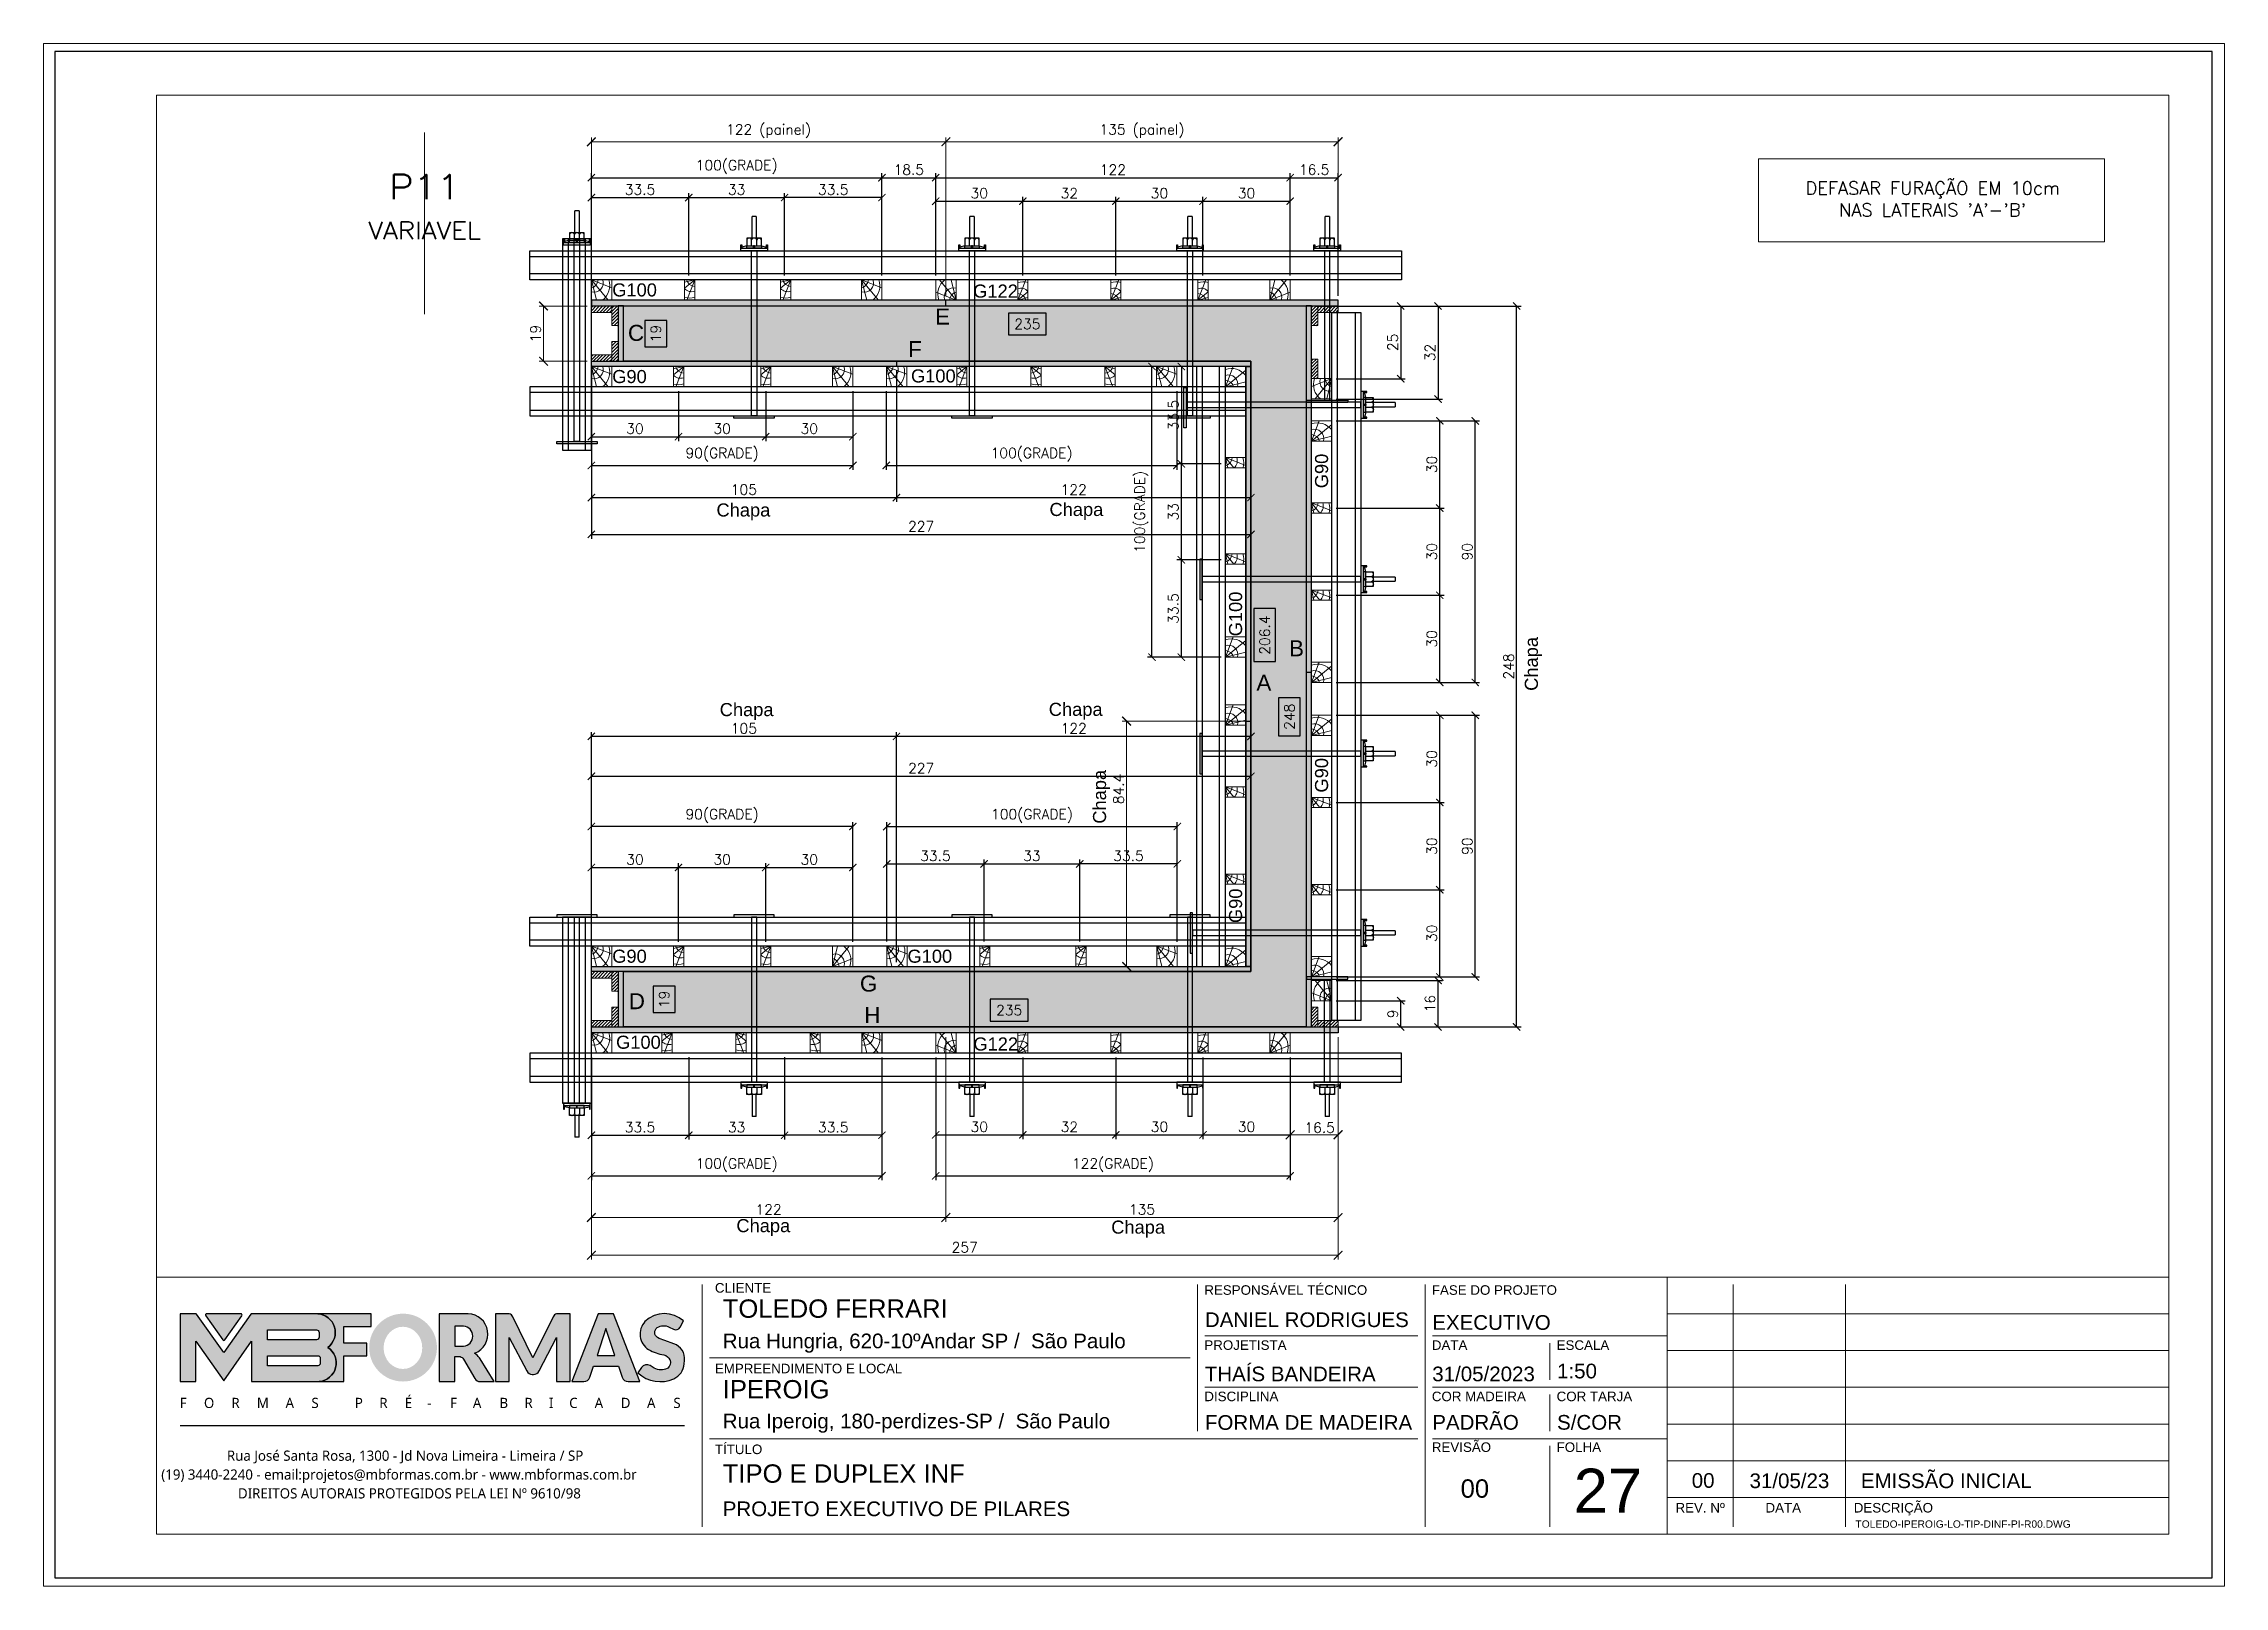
# Paper-space layout '27' of a CAD drawing. Extents: x 399.1 to 428.8, y 284.8 to 305.8.
# The model-space entities are those that its viewports show. They can reach past a viewport. Long polylines and large blocks are cut down to what shows.
import ezdxf
from ezdxf.enums import TextEntityAlignment as Align

# ---------------------------------------------------------------- set-up
doc = ezdxf.new("R2010")
doc.units = 0
doc.header["$PDMODE"] = 2
doc.header["$PDSIZE"] = 10
for name, pattern in [('CABLIN', [0.35, 0.25, -0.1]), ('DASHED2', [9.525, 6.35, -3.175]), ('HIDDEN', [9.525, 6.35, -3.175])]:
    doc.linetypes.add(name, pattern=pattern)
doc.layers.get('0').update_dxf_attribs({"lineweight": 13})
doc.layers.get('Defpoints').update_dxf_attribs({"lineweight": 13})
for name, color, linetype in [('Barra de Ancoragem', 20, 'Continuous'), ('CHAPA', 1, 'Continuous'), ('Concreto', 250, 'HIDDEN'), ('Cota', 4, 'Continuous'), ('Cota Seção (2x)', 4, 'Continuous'), ('Hachura', 252, 'CABLIN'), ('MB Logo', 254, 'Continuous'), ('Painéis', 30, 'Continuous'), ('Perfil Metálico', 224, 'Continuous'), ('Texto de Titulo', 7, 'Continuous'), ('Texto Qtd Sarr', 242, 'Continuous'), ('TEXTO_GERAL', 7, 'Continuous')]:
    doc.layers.add(name, color=color, linetype=linetype)
for name, color, linetype, lineweight in [('contorno de painel', 7, 'Continuous', 13), ('cotas', 4, 'Continuous', 13), ('FOLHA MB', 7, 'Continuous', 13), ('Madeira', 100, 'Continuous', 13), ('N° FOLHA', 5, 'Continuous', 13), ('sarrafo', 93, 'Continuous', 13), ('Texto Seção', 7, 'Continuous', 15)]:
    doc.layers.add(name, color=color, linetype=linetype, lineweight=lineweight)
doc.layers.add('Laje_Perimetro', color=7, linetype='Continuous', plot=False)
doc.layers.add('VIEW', color=252, linetype='Continuous', lineweight=13, plot=False)
doc.styles.add('ARIAL', font='arial.ttf', dxfattribs={"oblique": 15, "height": 25})
doc.styles.add('MB_C01', font='arial.ttf', dxfattribs={"height": 1.3})
doc.styles.add('MB_C02', font='arial.ttf', dxfattribs={"height": 2})
doc.styles.add('MB_C03', font='arial.ttf', dxfattribs={"height": 2.5})
doc.styles.add('MB_C04', font='arial.ttf', dxfattribs={"height": 6})
doc.styles.add('MtXpl_Lucida_Sans_Un', font='l_10646.ttf')
doc.styles.add('ROMANS', font='romans.shx')
doc.styles.add('SANSSERIF', font='sas_____.pfb')
doc.dimstyles.new('COTA SECAO', dxfattribs={"dimtxt": 7, "dimasz": 5, "dimexe": 3, "dimexo": 3, "dimgap": 2, "dimtad": 3, "dimdec": 1, "dimlfac": 0.5, "dimzin": 12, "dimdsep": 46, "dimtxsty": 'ROMANS', "dimblk": 'ARCHTICK', "dimcen": 0, "dimclrd": 4, "dimclre": 4, "dimclrt": 1, "dimadec": 1, "dimazin": 3, "dimtfac": 1, "dimtdec": 1, "dimtmove": 0, "dimatfit": 3, "dimldrblk": 'OBLIQUE', "dimfxl": 0, "dimtolj": 1, "dimtzin": 12, "dimarcsym": 0})
doc.dimstyles.new('SECÇÃO 2', dxfattribs={"dimtxt": 7, "dimasz": 6, "dimexe": 0.18, "dimexo": 2, "dimgap": -4, "dimtad": 3, "dimdec": 1, "dimlfac": 0.5, "dimzin": 12, "dimdsep": 46, "dimtxsty": 'ROMANS', "dimblk": 'ARCHTICK', "dimcen": 0.09, "dimse1": 1, "dimse2": 1, "dimsd1": 1, "dimsd2": 1, "dimclrd": 180, "dimclre": 5, "dimclrt": 1, "dimadec": 0, "dimazin": 3, "dimtfac": 1, "dimtdec": 1, "dimtofl": 0, "dimtmove": 0, "dimatfit": 3, "dimldrblk": 'ARCHTICK', "dimfxl": 0, "dimtolj": 1, "dimtzin": 0, "dimarcsym": 0})
pattern_1 = [(45, (-6049.1051, 25548.6478), (-1.12253202, 1.12253202), [])]

psp = doc.layouts.new('27')

msp = doc.modelspace()

# ---------------------------------------------------------------- texts
at = {"layer": 'cotas', "color": 7, "insert": (-14628.861, 2730.81), "char_height": 9, "attachment_point": 5, "style": 'ROMANS'}
msp.add_mtext("\\A1;DEFASAR FURAÇÃO EM 10cm\\PNAS LATERAIS 'A'-'B'", dxfattribs=at)
at = {"layer": 'N° FOLHA', "color": 5, "style": 'MB_C04'}
msp.add_text('27', height=30.3061, dxfattribs=at).set_placement((-14875.91, 1827.003))
at = {"layer": 'Texto Seção', "color": 0, "linetype": 'Continuous', "style": 'SANSSERIF'}
for s, p in [('G100', (-15537.743, 2668.276)), ('G122', (-15289.283, 2667.481)), ('G90', (-15537.743, 2608.676)), ('G100', (-15332.09, 2609.097)), ('G90', (-15537.743, 2209.875)), ('G100', (-15334.519, 2209.875)), ('G100', (-15535.09, 2150.696)), ('G122', (-15289.125, 2149.479))]:
    msp.add_text(s, height=9, dxfattribs=at).set_placement(p, align=Align.MIDDLE_LEFT)
for s, p in [('G90', (-15049.494, 2531.812)), ('G100', (-15108.694, 2429.953)), ('G90', (-15049.494, 2322.452)), ('G90', (-15108.694, 2232.67))]:
    msp.add_text(s, height=9, rotation=90, dxfattribs=at).set_placement(p, align=Align.MIDDLE_LEFT)
at = {"layer": 'TEXTO_GERAL', "style": 'ARIAL'}
for s, p in [('C', (-15521.374, 2638.729)), ('E', (-15310.31, 2649.915)), ('F', (-15329.352, 2627.527)), ('B', (-15066.696, 2421.728)), ('A', (-15089.191, 2398.069)), ('G', (-15361.278, 2191.03)), ('D', (-15520.769, 2178.921)), ('H', (-15358.702, 2169.376))]:
    msp.add_text(s, height=11, dxfattribs=at).set_placement(p, align=Align.MIDDLE_CENTER)
at = {"layer": 'TEXTO_GERAL', "color": 0, "linetype": 'Continuous', "style": 'SANSSERIF'}
for p in [(-15236.779, 2517.227), (-15465.981, 2516.877), (-15463.759, 2379.536), (-15237.254, 2379.725), (-15452.277, 2024.508), (-15194.26, 2023.486)]:
    msp.add_text('Chapa', height=9, dxfattribs=at).set_placement(p, align=Align.MIDDLE_LEFT)
for p in [(-14905.07, 2392.431), (-15202.317, 2301.027)]:
    msp.add_text('Chapa', height=9, rotation=90, dxfattribs=at).set_placement(p, align=Align.MIDDLE_LEFT)

# ---------------------------------------------------------------- blocks, each defined once
blk = doc.blocks.new('MB-NOVO')
at = {"layer": 'MB Logo', "linetype": 'Continuous'}
h = blk.add_hatch(color=256, dxfattribs=at)
h.dxf.hatch_style = 1
h.set_gradient(color1=(242, 132, 69), color2=(247, 180, 141), rotation=90, tint=1)
h.paths.add_polyline_path([(-18529.6, 10980.8), (-18475.7, 10980.8, 0.706757), (-18468.7, 11008, 0.681802), (-18476.7, 11034.9), (-18529.4, 11034.9, 0.243712), (-18530.2, 11034.5), (-18551.7, 11003.9), (-18573.3, 11034.5, 0.243712), (-18574.1, 11034.9), (-18586.5, 11034.9), (-18586.5, 10980.8), (-18573.9, 10980.8), (-18573.9, 11012.9), (-18551.7, 10981.5), (-18529.6, 11012.9)])
h.paths.add_polyline_path([(-18516.8, 11014.1), (-18516.8, 11022), (-18477.8, 11022, -0.414214), (-18475.8, 11020), (-18475.8, 11016.1, -0.414214), (-18477.8, 11014.1)], flags=16)
h.paths.add_polyline_path([(-18516.8, 11001.4), (-18476.8, 11001.4, -0.414214), (-18474.8, 10999.4), (-18474.8, 10995.5, -0.414214), (-18476.8, 10993.5), (-18516.8, 10993.5)], flags=16)
at = {"layer": 'MB Logo', "true_color": 0x262626}
h = blk.add_hatch(color=250, dxfattribs=at)
h.dxf.hatch_style = 1
h.paths.add_polyline_path([(-18537.3, 11033.3, 0.60809), (-18538.1, 11034.9), (-18565.3, 11034.9, 0.60809), (-18566.1, 11033.3), (-18552.5, 11014, 0.518202), (-18550.9, 11014)])
h = blk.add_hatch(color=250, dxfattribs=at)
h.dxf.hatch_style = 1
h.paths.add_polyline_path([(-18456.2, 11011.3), (-18456.2, 11024.6), (-18434.2, 11024.6), (-18434.2, 11034.9), (-18476.7, 11034.9, -0.681802), (-18468.7, 11008, -0.706757), (-18475.7, 10980.8), (-18456.2, 10980.8), (-18456.2, 11001.4), (-18437.8, 11001.4), (-18437.8, 11011.3)])
h = blk.add_hatch(color=250, dxfattribs=at)
h.dxf.hatch_style = 1
h.paths.add_polyline_path([(-18435.9, 11007.9, 1), (-18381.9, 11007.9, 1)])
edge = h.paths.add_edge_path(flags=16)
edge.add_ellipse((-18409, 11007.7), major_axis=(0, 16.8), ratio=0.916255, start_angle=0, end_angle=360)
h = blk.add_hatch(color=250, dxfattribs=at)
h.dxf.hatch_style = 1
h.paths.add_polyline_path([(-18357, 11034.9), (-18380.2, 11034.9), (-18380.2, 10980.8), (-18367.6, 10980.8), (-18367.6, 11000.7), (-18363.4, 11000.7, -0.195765), (-18360.9, 10998.9), (-18351.8, 10983.2, 0.261385), (-18347.5, 10980.8), (-18336.4, 10980.8), (-18347.5, 10999, 0.082429), (-18349.6, 11001.5), (-18351.9, 11003.4, 0.81838)])
h.paths.add_polyline_path([(-18360.8, 11009), (-18367.6, 11009), (-18367.6, 11025), (-18360.8, 11025, -0.92578)], flags=16)
h = blk.add_hatch(color=250, dxfattribs=at)
h.dxf.hatch_style = 1
h.paths.add_polyline_path([(-18286.6, 11015.9), (-18286.6, 10980.8), (-18275.8, 10980.8), (-18275.8, 11034.9), (-18286.6, 11034.9, 0.216647), (-18289.4, 11032.4), (-18305.5, 10999.8), (-18321.6, 11032.7, 0.199908), (-18324.3, 11034.9), (-18335.2, 11034.9), (-18335.2, 10980.8), (-18324.3, 10980.8), (-18324.3, 11015.9), (-18310.4, 10989.3, 0.279644), (-18306, 10986.6, 0.340986), (-18300.5, 10989.3)])
h = blk.add_hatch(color=250, dxfattribs=at)
h.dxf.hatch_style = 1
h.paths.add_polyline_path([(-18274.4, 10980.8), (-18265, 10980.8, 0.322517), (-18260.2, 10984.3), (-18257.3, 10993), (-18237.2, 10993), (-18234.3, 10984.3, 0.322517), (-18229.5, 10980.8), (-18220.3, 10980.8), (-18241.2, 11034.9), (-18253.4, 11034.9)])
h.paths.add_polyline_path([(-18254.4, 11001.6), (-18247.3, 11023), (-18240.1, 11001.6)], flags=16)
h = blk.add_hatch(color=250, dxfattribs=at)
h.dxf.hatch_style = 1
h.paths.add_polyline_path([(-18206, 11024, -0.247671), (-18196.9, 11024.3), (-18193.5, 11022.5, 0.40799), (-18188.2, 11024.1), (-18185.4, 11029.1, 0.392837), (-18216.2, 11028.7, 0.467779), (-18213.3, 11006.3, 0.077523), (-18201.2, 11002.1, -0.214206), (-18196.1, 10997.9, -0.284295), (-18198.2, 10991.4, -0.26924), (-18208.8, 10991.6), (-18212.2, 10993.6, 0.407727), (-18219, 10992.1), (-18221.8, 10987.7, 0.296878), (-18193.2, 10983.1, 0.272251), (-18184.9, 10995.3), (-18184.6, 10997.9, 0.348906), (-18193.7, 11011.2), (-18200.4, 11013.5, -0.045018), (-18205.8, 11015.7, -0.618284)])
at = {"layer": 'MB Logo', "linetype": 'Continuous'}
blk.add_line((-18586.5, 10945.9), (-18184.8, 10945.9), dxfattribs=at)
at = {"layer": 'MB Logo', "color": 23, "linetype": 'Continuous', "true_color": 0xf28445}
for points in [[(-18573.3, 11034.5, 0.243712), (-18574.1, 11034.9), (-18586.5, 11034.9), (-18586.5, 10980.8), (-18573.9, 10980.8), (-18573.9, 11012.9), (-18551.7, 10981.5), (-18529.6, 11012.9), (-18529.6, 10980.8), (-18475.7, 10980.8, 0.706757), (-18468.7, 11008, 0.681802), (-18476.7, 11034.9), (-18529.4, 11034.9, 0.243712), (-18530.2, 11034.5), (-18551.7, 11003.9)], [(-18516.8, 11022), (-18477.8, 11022, -0.414214), (-18475.8, 11020), (-18475.8, 11016.1, -0.414214), (-18477.8, 11014.1), (-18516.8, 11014.1)], [(-18516.8, 11001.4), (-18476.8, 11001.4, -0.414214), (-18474.8, 10999.4), (-18474.8, 10995.5, -0.414214), (-18476.8, 10993.5), (-18516.8, 10993.5)]]:
    blk.add_lwpolyline(points, format="xyb", close=True, dxfattribs=at)
at = {"layer": 'MB Logo', "color": 250, "true_color": 0x262626}
for points in [[(-18537.3, 11033.3, 0.60809), (-18538.1, 11034.9), (-18565.3, 11034.9, 0.60809), (-18566.1, 11033.3), (-18552.5, 11014, 0.518202), (-18550.9, 11014)], [(-18437.8, 11011.3), (-18456.2, 11011.3), (-18456.2, 11024.6), (-18434.2, 11024.6), (-18434.2, 11034.9), (-18476.7, 11034.9, -0.681802), (-18468.7, 11008, -0.706757), (-18475.7, 10980.8), (-18456.2, 10980.8), (-18456.2, 11001.4), (-18437.8, 11001.4)], [(-18347.5, 10980.8), (-18336.4, 10980.8), (-18347.5, 10999, 0.082429), (-18349.6, 11001.5), (-18351.9, 11003.4, 0.81838), (-18357, 11034.9), (-18380.2, 11034.9), (-18380.2, 10980.8), (-18367.6, 10980.8), (-18367.6, 11000.7), (-18363.4, 11000.7, -0.209789), (-18360.8, 10998.7), (-18351.8, 10983.2, 0.261385)], [(-18286.6, 11015.9), (-18286.6, 10980.8), (-18275.8, 10980.8), (-18275.8, 11034.9), (-18286.6, 11034.9, 0.216647), (-18289.4, 11032.4), (-18305.5, 10999.8), (-18321.5, 11032.4, 0.216647), (-18324.3, 11034.9), (-18335.2, 11034.9), (-18335.2, 10980.8), (-18324.3, 10980.8), (-18324.3, 11015.9), (-18310.4, 10989.3, 0.279644), (-18306, 10986.6), (-18304.9, 10986.6, 0.279644), (-18300.5, 10989.3)], [(-18265, 10980.8, 0.322517), (-18260.2, 10984.3), (-18257.3, 10993), (-18237.2, 10993), (-18234.3, 10984.3, 0.322517), (-18229.5, 10980.8), (-18220.3, 10980.8), (-18241.2, 11034.9), (-18253.4, 11034.9), (-18274.4, 10980.8)], [(-18206.2, 11015.9, -0.549626), (-18206.4, 11023.8, -0.258723), (-18196.9, 11024.3), (-18193.5, 11022.5, 0.40799), (-18188.2, 11024.1), (-18185.4, 11029.1, 0.392837), (-18216.2, 11028.7, 0.467779), (-18213.3, 11006.3, 0.077523), (-18201.2, 11002.1, -0.203897), (-18196.3, 10998.2), (-18196.1, 10997.8, -0.267611), (-18198, 10991.6), (-18198.5, 10991.3, -0.261145), (-18208.8, 10991.6), (-18212.2, 10993.6, 0.407727), (-18219, 10992.1), (-18221.8, 10987.7, 0.296878), (-18193.2, 10983.1, 0.265963), (-18184.9, 10994.9), (-18184.7, 10997.6, 0.340466), (-18193.1, 11011), (-18200.4, 11013.5, -0.049298)], [(-18367.6, 11009), (-18360.8, 11009, 0.92578), (-18360.8, 11025), (-18367.6, 11025)]]:
    blk.add_lwpolyline(points, format="xyb", close=True, dxfattribs=at)
blk.add_lwpolyline([(-18247.3, 11023), (-18254.4, 11001.6), (-18240.1, 11001.6)], close=True, dxfattribs=at)
at = {"layer": 'MB Logo', "color": 250, "true_color": 0x262626, "style": 'MtXpl_Lucida_Sans_Un'}
for s, height, p in [('F', 8.12, (-18586.8, 10959.8)), ('O', 8.12, (-18567.5, 10959.8)), ('R', 8.12, (-18545.6, 10959.8)), ('M', 8.12, (-18525.4, 10959.8)), ('A', 8.12, (-18502.5, 10959.8)), ('S', 8.12, (-18481.9, 10959.8)), ('P', 8.12, (-18447.3, 10959.8)), ('R', 8.12, (-18427.8, 10959.8)), ('É', 8.12, (-18407.5, 10959.8)), ('-', 8.12, (-18389.6, 10959.8)), ('F', 8.12, (-18371.4, 10959.8)), ('A', 8.12, (-18353.3, 10959.8)), ('B', 8.12, (-18332.1, 10959.8)), ('R', 8.12, (-18312.2, 10959.8)), ('I', 8.12, (-18292.7, 10959.8)), ('C', 8.12, (-18276.6, 10959.8)), ('A', 8.12, (-18256.3, 10959.8)), ('D', 8.12, (-18235.5, 10959.8)), ('A', 8.12, (-18214.6, 10959.8)), ('S', 8.12, (-18193.6, 10959.8)), ('DIREITOS AUTORAIS PROTEGIDOS PELA LEI Nº 9610/98', 8.122, (-18540.4, 10887.8))]:
    blk.add_text(s, height=height, dxfattribs=at).set_placement(p)
at = {"layer": 'MB Logo', "style": 'MtXpl_Lucida_Sans_Un'}
for s, p in [('Rua José Santa Rosa, 1300 - Jd Nova Limeira - Limeira / SP', (-18549.2, 10917.8)), ('(19) 3440-2240 - email:projetos@mbformas.com.br - www.mbformas.com.br', (-18601.5, 10902.8))]:
    blk.add_text(s, height=8.122, dxfattribs=at).set_placement(p)
blk = doc.blocks.new('A$C169d8357')
at = {"layer": 'FOLHA MB', "color": 1}
for p, q in [((1109.8, 356.7), (70, 356.7)), ((445.6, 351.7), (445.6, 185)), ((786.6, 351.7), (786.6, 250.7)), ((943.1, 351.7), (943.1, 185)), ((1109.8, 356.7), (1109.8, 179.9)), ((1455, 356.7), (1109.8, 356.7)), ((1155.3, 185), (1155.3, 351.7)), ((1232.6, 351.7), (1232.6, 185)), ((1455, 331.5), (1109.8, 331.5)), ((938.1, 316.3), (791.6, 316.3)), ((1109.8, 316.3), (948.2, 316.3)), ((781.5, 301.2), (450.7, 301.2)), ((1029, 311.3), (1029, 286)), ((1455, 306.2), (1109.8, 306.2)), ((938.1, 281), (791.6, 281)), ((1109.8, 281), (948.2, 281)), ((1029, 275.9), (1029, 250.7)), ((1455, 281), (1109.8, 281)), ((1455, 255.7), (1109.8, 255.7)), ((938.1, 245.6), (450.7, 245.6)), ((1109.8, 245.6), (948.2, 245.6)), ((1029, 240.6), (1029, 185)), ((1455, 230.4), (1109.8, 230.4)), ((1455, 205.2), (1109.8, 205.2))]:
    blk.add_line(p, q, dxfattribs=at)
for points in [[(0, 1199.9), (0, 149.9), (1485, 149.9), (1485, 1199.9)], [(70, 1169.9), (70, 179.9), (1455, 179.9), (1455, 1169.9)]]:
    blk.add_lwpolyline(points, close=True, dxfattribs=at)
at = {"layer": 'MB Logo', "xscale": 0.8642040370897565, "yscale": 0.8642040370897565, "zscale": 0.8642040370897565}
blk.add_blockref('MB-NOVO', (16148.7, -9204.8), dxfattribs=at)
at = {"layer": 'FOLHA MB', "color": 6}
for s, height, style, p in [('CLIENTE', 6.57, 'MB_C01', (454.3, 346.1)), ('RESPONSÁVEL TÉCNICO', 6.566, 'MB_C01', (791.2, 344.6)), ('FASE DO PROJETO', 6.566, 'MB_C01', (947.8, 344.6)), ('Rua Hungria, 620-10ºAndar SP /  São Paulo', 10.102, 'MB_C02', (459.7, 307.8)), ('PROJETISTA', 6.57, 'MB_C01', (791.2, 306.7)), ('DATA', 6.57, 'MB_C01', (947.8, 306.7)), ('ESCALA', 6.57, 'MB_C01', (1033.7, 306.7)), ('EMPREENDIMENTO E LOCAL', 6.566, 'MB_C01', (454.3, 290.6)), ('DISCIPLINA', 6.57, 'MB_C01', (791.2, 271.4)), ('COR MADEIRA', 6.566, 'MB_C01', (947.8, 271.4)), ('COR TARJA', 6.57, 'MB_C01', (1033.7, 271.4)), ('Rua Iperoig, 180-perdizes-SP /  São Paulo', 10.102, 'MB_C02', (459.7, 252.7)), ('TÍTULO', 6.57, 'MB_C01', (454.3, 235)), ('REVISÃO', 6.57, 'MB_C01', (947.8, 236.5)), ('FOLHA', 6.57, 'MB_C01', (1033.7, 236.5)), ('PROJETO EXECUTIVO DE PILARES', 10.102, 'MB_C02', (459.7, 192.3))]:
    blk.add_text(s, height=height, dxfattribs=dict(at, style=style)).set_placement(p)
at = {"layer": 'FOLHA MB', "color": 5}
for s, height, style, p in [('TOLEDO FERRARI', 12.628, 'MB_C03', (459.7, 328.8)), ('DANIEL RODRIGUES', 10.102, 'MB_C02', (791.6, 322.4)), ('EXECUTIVO', 10.1, 'MB_C02', (948.1, 320.5)), ('IPEROIG', 12.63, 'MB_C03', (459.7, 273.3)), ('THAÍS BANDEIRA', 10.102, 'MB_C02', (791.5, 285.1)), ('31/05/2023', 10.1, 'MB_C02', (948.1, 285.1)), ('1:50', 10.1, 'MB_C02', (1034, 287.1)), ('FORMA DE MADEIRA', 10.102, 'MB_C02', (791.6, 251.7)), ('PADRÃO', 10.1, 'MB_C02', (948.1, 251.8)), ('S/COR', 10.1, 'MB_C02', (1034, 251.8)), ('TIPO E DUPLEX INF', 12.628, 'MB_C03', (459.7, 215.3)), ('00', 12.63, 'MB_C03', (967.6, 205)), ('00', 10.1, 'MB_C02', (1126.7, 211.8)), ('31/05/23', 10.1, 'MB_C02', (1166.5, 211.6)), ('EMISSÃO INICIAL', 10.102, 'MB_C02', (1243.1, 211.6))]:
    blk.add_text(s, height=height, dxfattribs=dict(at, style=style)).set_placement(p)
at = {"layer": 'FOLHA MB', "color": 6, "style": 'MB_C01'}
for s, p in [('REV. Nº', (1132.5, 198.1)), ('DATA', (1189.7, 198.1)), ('DESCRIÇÃO', (1265.5, 198.1))]:
    blk.add_text(s, height=6.57, dxfattribs=at).set_placement(p, align=Align.MIDDLE_CENTER)
at = {"layer": 'FOLHA MB', "insert": (1239.4, 189.4), "char_height": 5.051, "width": 210.818, "attachment_point": 1, "style": 'MB_C04'}
blk.add_mtext('TOLEDO-IPEROIG-LO-TIP-DINF-PI-R00.DWG', dxfattribs=at)
blk = doc.blocks.new('*D5628')
at = {"layer": 'contorno de painel', "color": 180, "lineweight": -2, "transparency": 16777216}
for p, q in [((-15494.5, 2189.2), (-15509.5, 2189.2)), ((-15509.5, 2189.2), (-15509.5, 2171.2)), ((-15494.5, 2171.2), (-15494.5, 2189.2)), ((-15509.5, 2171.2), (-15494.5, 2171.2))]:
    blk.add_line(p, q, dxfattribs=at)
at = {"layer": 'Defpoints', "color": 0, "transparency": 16777216}
for p in [(-15552.1, 2199.2), (-15552.1, 2161.2), (-15490.5, 2161.2)]:
    blk.add_point(p, dxfattribs=at)
at = {"layer": 'contorno de painel', "color": 1, "transparency": 16777216, "insert": (-15502, 2180.2), "char_height": 7, "attachment_point": 5, "rotation": 90, "style": 'ROMANS'}
blk.add_mtext('\\A1;19', dxfattribs=at)
blk = doc.blocks.new('_ArchTick')
at = {"color": 0, "linetype": 'ByBlock', "const_width": 0.15}
blk.add_lwpolyline([(-0.5, -0.5), (0.5, 0.5)], dxfattribs=at)
blk = doc.blocks.new('ERTYERTYUYTURTYUTRYU')
at = {"layer": 'Barra de Ancoragem'}
for p, q in [((8963.3, 10873.8), (8963.3, 10855.5)), ((8964.9, 10869.7), (8964.1, 10873.2)), ((8964.9, 10859.7), (8964.1, 10856.1)), ((8985.1, 10863.2), (8985.1, 10866.1))]:
    blk.add_line(p, q, dxfattribs=at)
at = {"layer": 'Barra de Ancoragem', "flags": 128}
for points in [[(8961.5, 10855.5), (8961.5, 10873.8), (8963.3, 10873.8), (8963.3, 10855.5)], [(8963.3, 10873.8), (8965.7, 10873.8), (8965.7, 10873.2), (8963.3, 10873.2)], [(8963.3, 10869.7), (8964.9, 10869.7), (8964.9, 10859.7), (8963.3, 10859.7)], [(8963.3, 10856.1), (8965.7, 10856.1), (8965.7, 10855.5), (8963.3, 10855.5)]]:
    blk.add_lwpolyline(points, close=True, dxfattribs=at)
for points in [[(8964.9, 10859.7), (8970.1, 10859.7), (8970.1, 10869.7), (8964.9, 10869.7)], [(8964.9, 10864.4), (8963.3, 10864.4), (8963.3, 10865), (8964.9, 10865), (8964.9, 10864.4), (8964.9, 10865)], [(8985.1, 10863.2), (8970.1, 10863.2), (8970.1, 10866.1), (8985.1, 10866.1)]]:
    blk.add_lwpolyline(points, dxfattribs=at)
for points in [[(8964.9, 10866.4), (8969, 10866.4, 0.729796), (8969, 10869.7, 0.729796)], [(8964.9, 10862.9), (8969, 10862.9, 0.666667), (8969, 10866.4, 0.666667)]]:
    blk.add_lwpolyline(points, format="xyb", dxfattribs=at)
at = {"layer": 'Barra de Ancoragem'}
blk.add_arc((8968.4, 10861.3), 1.7, 287.7564, 72.2436, dxfattribs=at)
blk = doc.blocks.new('*D5629')
at = {"layer": 'contorno de painel', "color": 180, "lineweight": -2, "transparency": 16777216}
for p, q in [((-15251.5, 2180.2), (-15277.5, 2180.2)), ((-15277.5, 2180.2), (-15277.5, 2165.2)), ((-15251.5, 2165.2), (-15251.5, 2180.2)), ((-15277.5, 2165.2), (-15251.5, 2165.2))]:
    blk.add_line(p, q, dxfattribs=at)
at = {"layer": 'Defpoints', "color": 0, "transparency": 16777216}
for p in [(-15530.1, 2161.2), (-15060.1, 2161.2), (-15060.1, 2161.2)]:
    blk.add_point(p, dxfattribs=at)
at = {"layer": 'contorno de painel', "color": 1, "transparency": 16777216, "insert": (-15264.5, 2172.7), "char_height": 7, "attachment_point": 5, "style": 'ROMANS'}
blk.add_mtext('\\A1;235', dxfattribs=at)
blk = doc.blocks.new('*D5630')
at = {"layer": 'contorno de painel', "color": 180, "lineweight": -2, "transparency": 16777216}
for p, q in [((-15064.1, 2387.6), (-15079.1, 2387.6)), ((-15079.1, 2387.6), (-15079.1, 2361.6)), ((-15064.1, 2361.6), (-15064.1, 2387.6)), ((-15079.1, 2361.6), (-15064.1, 2361.6))]:
    blk.add_line(p, q, dxfattribs=at)
at = {"layer": 'Defpoints', "color": 0, "transparency": 16777216}
for p in [(-15060.1, 2657.2), (-15060.1, 2161.2), (-15060.1, 2161.2)]:
    blk.add_point(p, dxfattribs=at)
at = {"layer": 'contorno de painel', "color": 1, "transparency": 16777216, "insert": (-15071.6, 2374.6), "char_height": 7, "attachment_point": 5, "rotation": 90, "style": 'ROMANS'}
blk.add_mtext('\\A1;248', dxfattribs=at)
blk = doc.blocks.new('*D5564')
at = {"layer": 'contorno de painel', "color": 180, "lineweight": -2, "transparency": 16777216}
for p, q in [((-15239, 2652.3), (-15265, 2652.3)), ((-15265, 2652.3), (-15265, 2637.3)), ((-15239, 2637.3), (-15239, 2652.3)), ((-15265, 2637.3), (-15239, 2637.3))]:
    blk.add_line(p, q, dxfattribs=at)
at = {"layer": 'Defpoints', "color": 0, "transparency": 16777216}
for p in [(-15060.1, 2657.2), (-15060.1, 2633.3), (-15530.1, 2619.2)]:
    blk.add_point(p, dxfattribs=at)
at = {"layer": 'contorno de painel', "color": 1, "transparency": 16777216, "insert": (-15252, 2644.8), "char_height": 7, "attachment_point": 5, "style": 'ROMANS'}
blk.add_mtext('\\A1;235', dxfattribs=at)
blk = doc.blocks.new('*D5565')
at = {"layer": 'contorno de painel', "color": 180, "lineweight": -2, "transparency": 16777216}
for p, q in [((-15500.2, 2647.2), (-15515.2, 2647.2)), ((-15515.2, 2647.2), (-15515.2, 2629.2)), ((-15500.2, 2629.2), (-15500.2, 2647.2)), ((-15515.2, 2629.2), (-15500.2, 2629.2))]:
    blk.add_line(p, q, dxfattribs=at)
at = {"layer": 'Defpoints', "color": 0, "transparency": 16777216}
for p in [(-15530.1, 2657.2), (-15496.2, 2657.2), (-15530.1, 2619.2)]:
    blk.add_point(p, dxfattribs=at)
at = {"layer": 'contorno de painel', "color": 1, "transparency": 16777216, "insert": (-15507.7, 2638.2), "char_height": 7, "attachment_point": 5, "rotation": 90, "style": 'ROMANS'}
blk.add_mtext('\\A1;19', dxfattribs=at)
blk = doc.blocks.new('PONTALETE')
at = {"layer": 'Madeira'}
for q in [(2.71, 7), (7, 5.76), (7, 1.74)]:
    blk.add_line((0, 0), q, dxfattribs=at)
blk.add_lwpolyline([(0, 0), (7, 0), (7, 7), (0, 7)], close=True, dxfattribs=at)
for centre, radius, start, end in [((2.04, 0.06), 6.23, 37.28179, 109.09128), ((1.09, 0.9), 3.19, 343.60304, 109.98471), ((-0.21, -0.78), 3.09, 14.63219, 86.0383)]:
    blk.add_arc(centre, radius, start, end, dxfattribs=at)
blk = doc.blocks.new('MEIO PONTALETE')
at = {"layer": 'Madeira'}
for q in [(2.71, 7), (3.5, 2.88), (3.5, 0.87)]:
    blk.add_line((0, 0), q, dxfattribs=at)
blk.add_lwpolyline([(0, 0), (3.5, 0), (3.5, 7), (0, 7)], close=True, dxfattribs=at)
for centre, radius, start, end in [((2.04, 0.06), 6.23, 76.44987, 109.09128), ((1.09, 0.9), 3.19, 40.90626, 109.98471), ((-0.21, -0.78), 3.09, 14.63219, 86.0383)]:
    blk.add_arc(centre, radius, start, end, dxfattribs=at)
blk = doc.blocks.new('*D5566')
at = {"layer": 'contorno de painel', "color": 180, "lineweight": -2, "transparency": 16777216}
for p, q in [((-15081.1, 2449), (-15096.1, 2449)), ((-15096.1, 2449), (-15096.1, 2412.7)), ((-15081.1, 2412.7), (-15081.1, 2449)), ((-15096.1, 2412.7), (-15081.1, 2412.7))]:
    blk.add_line(p, q, dxfattribs=at)
at = {"layer": 'Defpoints', "color": 0, "transparency": 16777216}
for p in [(-15101.7, 2615.6), (-15101.7, 2202.8), (-15077.1, 2202.8)]:
    blk.add_point(p, dxfattribs=at)
at = {"layer": 'contorno de painel', "color": 1, "transparency": 16777216, "insert": (-15088.6, 2430.8), "char_height": 7, "attachment_point": 5, "rotation": 90, "style": 'ROMANS'}
blk.add_mtext('\\A1;206.4', dxfattribs=at)
blk = doc.blocks.new('*D5567')
at = {"layer": 'Cota Seção (2x)', "color": 4, "lineweight": -2, "transparency": 16777216}
for p, q in [((-15039.5, 2179.2), (-14992, 2179.2)), ((-14995, 2161.2), (-14995, 2179.2)), ((-15035.1, 2161.2), (-14992, 2161.2))]:
    blk.add_line(p, q, dxfattribs=at)
at = {"layer": 'Defpoints', "color": 0, "transparency": 16777216}
for p in [(-15042.5, 2179.2), (-14995, 2179.2), (-15038.1, 2161.2)]:
    blk.add_point(p, dxfattribs=at)
at = {"layer": 'Cota Seção (2x)', "color": 4, "lineweight": -2, "transparency": 16777216, "xscale": 5, "yscale": 5, "zscale": 5}
for p, rotation in [((-14995, 2179.2), 90), ((-14995, 2161.2), 270)]:
    blk.add_blockref('_ArchTick', p, dxfattribs=dict(at, rotation=rotation))
at = {"layer": 'Cota Seção (2x)', "color": 1, "transparency": 16777216, "insert": (-15000.5, 2170.2), "char_height": 7, "attachment_point": 5, "rotation": 90, "style": 'ROMANS'}
blk.add_mtext('\\A1;9', dxfattribs=at)
blk = doc.blocks.new('_OBLIQUE')
at = {"color": 0, "linetype": 'ByBlock', "lineweight": -2}
for p, q in [((0, 0), (-1, 0)), ((-0.5, -0.5), (0.5, 0.5))]:
    blk.add_line(p, q, dxfattribs=at)
blk = doc.blocks.new('*D5568')
at = {"layer": 'Cota Seção (2x)', "color": 4, "lineweight": -2, "transparency": 16777216}
for p, q in [((-15039.5, 2193.2), (-14966.3, 2193.2)), ((-14969.3, 2161.2), (-14969.3, 2193.2)), ((-15035.1, 2161.2), (-14966.3, 2161.2))]:
    blk.add_line(p, q, dxfattribs=at)
at = {"layer": 'Defpoints', "color": 0, "transparency": 16777216}
for p in [(-15042.5, 2193.2), (-14969.3, 2193.2), (-15038.1, 2161.2)]:
    blk.add_point(p, dxfattribs=at)
at = {"layer": 'Cota Seção (2x)', "color": 4, "lineweight": -2, "transparency": 16777216, "xscale": 5, "yscale": 5, "zscale": 5}
for p, rotation in [((-14969.3, 2193.2), 90), ((-14969.3, 2161.2), 270)]:
    blk.add_blockref('_ArchTick', p, dxfattribs=dict(at, rotation=rotation))
at = {"layer": 'Cota Seção (2x)', "color": 1, "transparency": 16777216, "insert": (-14974.8, 2177.2), "char_height": 7, "attachment_point": 5, "rotation": 90, "style": 'ROMANS'}
blk.add_mtext('\\A1;16', dxfattribs=at)
blk = doc.blocks.new('*D5569')
at = {"layer": 'Cota', "color": 4, "lineweight": -2, "transparency": 16777216}
for p, q in [((-15352.1, 2678.3), (-15352.1, 2748.5)), ((-15315.1, 2678.2), (-15315.1, 2748.5)), ((-15352.1, 2745.5), (-15315.1, 2745.5))]:
    blk.add_line(p, q, dxfattribs=at)
at = {"layer": 'Defpoints', "color": 0, "transparency": 16777216}
for p in [(-15315.1, 2745.5), (-15352.1, 2675.3), (-15315.1, 2675.2)]:
    blk.add_point(p, dxfattribs=at)
at = {"layer": 'Cota', "color": 4, "lineweight": -2, "transparency": 16777216, "xscale": 5, "yscale": 5, "zscale": 5, "rotation": 180}
blk.add_blockref('_ArchTick', (-15352.1, 2745.5), dxfattribs=at)
at = {"layer": 'Cota', "color": 4, "lineweight": -2, "transparency": 16777216, "xscale": 5, "yscale": 5, "zscale": 5}
blk.add_blockref('_ArchTick', (-15315.1, 2745.5), dxfattribs=at)
at = {"layer": 'Cota', "color": 1, "transparency": 16777216, "insert": (-15333.6, 2751), "char_height": 7, "attachment_point": 5, "style": 'ROMANS'}
blk.add_mtext('\\A1;18.5', dxfattribs=at)
blk = doc.blocks.new('*D5570')
at = {"layer": 'Cota', "color": 4, "lineweight": -2, "transparency": 16777216}
for p, q in [((-15315.1, 2678.2), (-15315.1, 2748.5)), ((-15071.1, 2678.2), (-15071.1, 2748.5)), ((-15315.1, 2745.5), (-15071.1, 2745.5))]:
    blk.add_line(p, q, dxfattribs=at)
at = {"layer": 'Defpoints', "color": 0, "transparency": 16777216}
for p in [(-15071.1, 2745.5), (-15315.1, 2675.2), (-15071.1, 2675.2)]:
    blk.add_point(p, dxfattribs=at)
at = {"layer": 'Cota', "color": 4, "lineweight": -2, "transparency": 16777216, "xscale": 5, "yscale": 5, "zscale": 5, "rotation": 180}
blk.add_blockref('_ArchTick', (-15315.1, 2745.5), dxfattribs=at)
at = {"layer": 'Cota', "color": 4, "lineweight": -2, "transparency": 16777216, "xscale": 5, "yscale": 5, "zscale": 5}
blk.add_blockref('_ArchTick', (-15071.1, 2745.5), dxfattribs=at)
at = {"layer": 'Cota', "color": 1, "transparency": 16777216, "insert": (-15193.1, 2751), "char_height": 7, "attachment_point": 5, "style": 'ROMANS'}
blk.add_mtext('\\A1;122', dxfattribs=at)
blk = doc.blocks.new('*D5571')
at = {"layer": 'Cota', "color": 4, "lineweight": -2, "transparency": 16777216}
for p, q in [((-15315.1, 2678.2), (-15315.1, 2732.3)), ((-15255.1, 2678.2), (-15255.1, 2732.3)), ((-15315.1, 2729.3), (-15255.1, 2729.3))]:
    blk.add_line(p, q, dxfattribs=at)
at = {"layer": 'Defpoints', "color": 0, "transparency": 16777216}
for p in [(-15255.1, 2729.3), (-15315.1, 2675.2), (-15255.1, 2675.2)]:
    blk.add_point(p, dxfattribs=at)
at = {"layer": 'Cota', "color": 4, "lineweight": -2, "transparency": 16777216, "xscale": 5, "yscale": 5, "zscale": 5, "rotation": 180}
blk.add_blockref('_ArchTick', (-15315.1, 2729.3), dxfattribs=at)
at = {"layer": 'Cota', "color": 4, "lineweight": -2, "transparency": 16777216, "xscale": 5, "yscale": 5, "zscale": 5}
blk.add_blockref('_ArchTick', (-15255.1, 2729.3), dxfattribs=at)
at = {"layer": 'Cota', "color": 1, "transparency": 16777216, "insert": (-15285.1, 2734.8), "char_height": 7, "attachment_point": 5, "style": 'ROMANS'}
blk.add_mtext('\\A1;30', dxfattribs=at)
blk = doc.blocks.new('*D5572')
at = {"layer": 'Cota', "color": 4, "lineweight": -2, "transparency": 16777216}
for p, q in [((-15255.1, 2678.2), (-15255.1, 2732.3)), ((-15191.1, 2678.2), (-15191.1, 2732.3)), ((-15255.1, 2729.3), (-15191.1, 2729.3))]:
    blk.add_line(p, q, dxfattribs=at)
at = {"layer": 'Defpoints', "color": 0, "transparency": 16777216}
for p in [(-15191.1, 2729.3), (-15255.1, 2675.2), (-15191.1, 2675.2)]:
    blk.add_point(p, dxfattribs=at)
at = {"layer": 'Cota', "color": 4, "lineweight": -2, "transparency": 16777216, "xscale": 5, "yscale": 5, "zscale": 5, "rotation": 180}
blk.add_blockref('_ArchTick', (-15255.1, 2729.3), dxfattribs=at)
at = {"layer": 'Cota', "color": 4, "lineweight": -2, "transparency": 16777216, "xscale": 5, "yscale": 5, "zscale": 5}
blk.add_blockref('_ArchTick', (-15191.1, 2729.3), dxfattribs=at)
at = {"layer": 'Cota', "color": 1, "transparency": 16777216, "insert": (-15223.1, 2734.8), "char_height": 7, "attachment_point": 5, "style": 'ROMANS'}
blk.add_mtext('\\A1;32', dxfattribs=at)
blk = doc.blocks.new('*D5573')
at = {"layer": 'Cota', "color": 4, "lineweight": -2, "transparency": 16777216}
for p, q in [((-15191.1, 2678.2), (-15191.1, 2732.3)), ((-15131.1, 2678.2), (-15131.1, 2732.3)), ((-15191.1, 2729.3), (-15131.1, 2729.3))]:
    blk.add_line(p, q, dxfattribs=at)
at = {"layer": 'Defpoints', "color": 0, "transparency": 16777216}
for p in [(-15131.1, 2729.3), (-15191.1, 2675.2), (-15131.1, 2675.2)]:
    blk.add_point(p, dxfattribs=at)
at = {"layer": 'Cota', "color": 4, "lineweight": -2, "transparency": 16777216, "xscale": 5, "yscale": 5, "zscale": 5, "rotation": 180}
blk.add_blockref('_ArchTick', (-15191.1, 2729.3), dxfattribs=at)
at = {"layer": 'Cota', "color": 4, "lineweight": -2, "transparency": 16777216, "xscale": 5, "yscale": 5, "zscale": 5}
blk.add_blockref('_ArchTick', (-15131.1, 2729.3), dxfattribs=at)
at = {"layer": 'Cota', "color": 1, "transparency": 16777216, "insert": (-15161.1, 2734.8), "char_height": 7, "attachment_point": 5, "style": 'ROMANS'}
blk.add_mtext('\\A1;30', dxfattribs=at)
blk = doc.blocks.new('*D5574')
at = {"layer": 'Cota', "color": 4, "lineweight": -2, "transparency": 16777216}
for p, q in [((-15131.1, 2678.2), (-15131.1, 2732.3)), ((-15071.1, 2678.2), (-15071.1, 2732.3)), ((-15131.1, 2729.3), (-15071.1, 2729.3))]:
    blk.add_line(p, q, dxfattribs=at)
at = {"layer": 'Defpoints', "color": 0, "transparency": 16777216}
for p in [(-15071.1, 2729.3), (-15131.1, 2675.2), (-15071.1, 2675.2)]:
    blk.add_point(p, dxfattribs=at)
at = {"layer": 'Cota', "color": 4, "lineweight": -2, "transparency": 16777216, "xscale": 5, "yscale": 5, "zscale": 5, "rotation": 180}
blk.add_blockref('_ArchTick', (-15131.1, 2729.3), dxfattribs=at)
at = {"layer": 'Cota', "color": 4, "lineweight": -2, "transparency": 16777216, "xscale": 5, "yscale": 5, "zscale": 5}
blk.add_blockref('_ArchTick', (-15071.1, 2729.3), dxfattribs=at)
at = {"layer": 'Cota', "color": 1, "transparency": 16777216, "insert": (-15101.1, 2734.8), "char_height": 7, "attachment_point": 5, "style": 'ROMANS'}
blk.add_mtext('\\A1;30', dxfattribs=at)
blk = doc.blocks.new('*D5575')
at = {"layer": 'Cota', "color": 4, "lineweight": -2, "transparency": 16777216}
for p, q in [((-15035.1, 2657.2), (-14992, 2657.2)), ((-14995, 2657.2), (-14995, 2607.2)), ((-15039.5, 2607.2), (-14992, 2607.2))]:
    blk.add_line(p, q, dxfattribs=at)
at = {"layer": 'Defpoints', "color": 0, "transparency": 16777216}
for p in [(-15038.1, 2657.2), (-15042.5, 2607.2), (-14995, 2607.2)]:
    blk.add_point(p, dxfattribs=at)
at = {"layer": 'Cota', "color": 4, "lineweight": -2, "transparency": 16777216, "xscale": 5, "yscale": 5, "zscale": 5}
for p, rotation in [((-14995, 2657.2), 90), ((-14995, 2607.2), 270)]:
    blk.add_blockref('_ArchTick', p, dxfattribs=dict(at, rotation=rotation))
at = {"layer": 'Cota', "color": 1, "transparency": 16777216, "insert": (-15000.5, 2632.2), "char_height": 7, "attachment_point": 5, "rotation": 90, "style": 'ROMANS'}
blk.add_mtext('\\A1;25', dxfattribs=at)
blk = doc.blocks.new('*D5576')
at = {"layer": 'Cota', "color": 4, "lineweight": -2, "transparency": 16777216}
for p, q in [((-15035.1, 2657.2), (-14966.3, 2657.2)), ((-14969.3, 2657.2), (-14969.3, 2593.2)), ((-15039.5, 2593.2), (-14966.3, 2593.2))]:
    blk.add_line(p, q, dxfattribs=at)
at = {"layer": 'Defpoints', "color": 0, "transparency": 16777216}
for p in [(-15038.1, 2657.2), (-15042.5, 2593.2), (-14969.3, 2593.2)]:
    blk.add_point(p, dxfattribs=at)
at = {"layer": 'Cota', "color": 4, "lineweight": -2, "transparency": 16777216, "xscale": 5, "yscale": 5, "zscale": 5}
for p, rotation in [((-14969.3, 2657.2), 90), ((-14969.3, 2593.2), 270)]:
    blk.add_blockref('_ArchTick', p, dxfattribs=dict(at, rotation=rotation))
at = {"layer": 'Cota', "color": 1, "transparency": 16777216, "insert": (-14974.8, 2625.2), "char_height": 7, "attachment_point": 5, "rotation": 90, "style": 'ROMANS'}
blk.add_mtext('\\A1;32', dxfattribs=at)
blk = doc.blocks.new('*D5577')
at = {"layer": 'Cota Seção (2x)', "color": 4, "lineweight": 5, "transparency": 16777216}
for p, q in [((-15555.1, 2657.2), (-15588, 2657.2)), ((-15585, 2657.2), (-15585, 2619.2)), ((-15555.1, 2619.2), (-15588, 2619.2))]:
    blk.add_line(p, q, dxfattribs=at)
at = {"layer": 'Defpoints', "color": 0, "transparency": 16777216}
for p in [(-15552.1, 2657.2), (-15585, 2619.2), (-15552.1, 2619.2)]:
    blk.add_point(p, dxfattribs=at)
at = {"layer": 'Cota Seção (2x)', "color": 4, "lineweight": 5, "transparency": 16777216, "xscale": 6, "yscale": 6, "zscale": 6}
for p, rotation in [((-15585, 2657.2), 90), ((-15585, 2619.2), 270)]:
    blk.add_blockref('_ArchTick', p, dxfattribs=dict(at, rotation=rotation))
at = {"layer": 'Cota Seção (2x)', "color": 1, "transparency": 16777216, "insert": (-15590.5, 2638.2), "char_height": 7, "attachment_point": 5, "rotation": 90, "style": 'ROMANS'}
blk.add_mtext('\\A1;19', dxfattribs=at)
blk = doc.blocks.new('*D5578')
at = {"layer": 'Cota', "color": 4, "lineweight": -2, "transparency": 16777216}
for p, q in [((-15071.1, 2678.2), (-15071.1, 2748.5)), ((-15038.1, 2664.2), (-15038.1, 2748.5)), ((-15071.1, 2745.5), (-15038.1, 2745.5))]:
    blk.add_line(p, q, dxfattribs=at)
at = {"layer": 'Defpoints', "color": 0, "transparency": 16777216}
for p in [(-15038.1, 2745.5), (-15071.1, 2675.2), (-15038.1, 2661.2)]:
    blk.add_point(p, dxfattribs=at)
at = {"layer": 'Cota', "color": 4, "lineweight": -2, "transparency": 16777216, "xscale": 5, "yscale": 5, "zscale": 5, "rotation": 180}
blk.add_blockref('_ArchTick', (-15071.1, 2745.5), dxfattribs=at)
at = {"layer": 'Cota', "color": 4, "lineweight": -2, "transparency": 16777216, "xscale": 5, "yscale": 5, "zscale": 5}
blk.add_blockref('_ArchTick', (-15038.1, 2745.5), dxfattribs=at)
at = {"layer": 'Cota', "color": 1, "transparency": 16777216, "insert": (-15054.6, 2751), "char_height": 7, "attachment_point": 5, "style": 'ROMANS'}
blk.add_mtext('\\A1;16.5', dxfattribs=at)
blk = doc.blocks.new('*D5579')
at = {"layer": 'Cota', "color": 4, "lineweight": -2, "transparency": 16777216}
for p, q in [((-15552.1, 2612.6), (-15552.1, 2544.5)), ((-15372.1, 2598.6), (-15372.1, 2544.5)), ((-15552.1, 2547.5), (-15372.1, 2547.5))]:
    blk.add_line(p, q, dxfattribs=at)
at = {"layer": 'Defpoints', "color": 0, "transparency": 16777216}
for p in [(-15552.1, 2615.6), (-15372.1, 2601.6), (-15372.1, 2547.5)]:
    blk.add_point(p, dxfattribs=at)
at = {"layer": 'Cota', "color": 4, "lineweight": -2, "transparency": 16777216, "xscale": 5, "yscale": 5, "zscale": 5, "rotation": 180}
blk.add_blockref('_ArchTick', (-15552.1, 2547.5), dxfattribs=at)
at = {"layer": 'Cota', "color": 4, "lineweight": -2, "transparency": 16777216, "xscale": 5, "yscale": 5, "zscale": 5}
blk.add_blockref('_ArchTick', (-15372.1, 2547.5), dxfattribs=at)
at = {"layer": 'Cota', "color": 1, "transparency": 16777216, "insert": (-15462.1, 2554.9), "char_height": 7, "attachment_point": 5, "style": 'ROMANS'}
blk.add_mtext('\\A1;90(GRADE)', dxfattribs=at)
blk = doc.blocks.new('*D5580')
at = {"layer": 'Cota', "color": 4, "lineweight": -2, "transparency": 16777216}
for p, q in [((-15552.1, 2598.6), (-15552.1, 2564.3)), ((-15492.1, 2598.6), (-15492.1, 2564.3)), ((-15552.1, 2567.3), (-15492.1, 2567.3))]:
    blk.add_line(p, q, dxfattribs=at)
at = {"layer": 'Defpoints', "color": 0, "transparency": 16777216}
for p in [(-15552.1, 2601.6), (-15492.1, 2601.6), (-15492.1, 2567.3)]:
    blk.add_point(p, dxfattribs=at)
at = {"layer": 'Cota', "color": 4, "lineweight": -2, "transparency": 16777216, "xscale": 5, "yscale": 5, "zscale": 5, "rotation": 180}
blk.add_blockref('_ArchTick', (-15552.1, 2567.3), dxfattribs=at)
at = {"layer": 'Cota', "color": 4, "lineweight": -2, "transparency": 16777216, "xscale": 5, "yscale": 5, "zscale": 5}
blk.add_blockref('_ArchTick', (-15492.1, 2567.3), dxfattribs=at)
at = {"layer": 'Cota', "color": 1, "transparency": 16777216, "insert": (-15522.1, 2572.8), "char_height": 7, "attachment_point": 5, "style": 'ROMANS'}
blk.add_mtext('\\A1;30', dxfattribs=at)
blk = doc.blocks.new('*D5581')
at = {"layer": 'Cota', "color": 4, "lineweight": -2, "transparency": 16777216}
for p, q in [((-15492.1, 2598.6), (-15492.1, 2564.3)), ((-15432.1, 2598.6), (-15432.1, 2564.3)), ((-15492.1, 2567.3), (-15432.1, 2567.3))]:
    blk.add_line(p, q, dxfattribs=at)
at = {"layer": 'Defpoints', "color": 0, "transparency": 16777216}
for p in [(-15492.1, 2601.6), (-15432.1, 2601.6), (-15432.1, 2567.3)]:
    blk.add_point(p, dxfattribs=at)
at = {"layer": 'Cota', "color": 4, "lineweight": -2, "transparency": 16777216, "xscale": 5, "yscale": 5, "zscale": 5, "rotation": 180}
blk.add_blockref('_ArchTick', (-15492.1, 2567.3), dxfattribs=at)
at = {"layer": 'Cota', "color": 4, "lineweight": -2, "transparency": 16777216, "xscale": 5, "yscale": 5, "zscale": 5}
blk.add_blockref('_ArchTick', (-15432.1, 2567.3), dxfattribs=at)
at = {"layer": 'Cota', "color": 1, "transparency": 16777216, "insert": (-15462.1, 2572.8), "char_height": 7, "attachment_point": 5, "style": 'ROMANS'}
blk.add_mtext('\\A1;30', dxfattribs=at)
blk = doc.blocks.new('*D5582')
at = {"layer": 'Cota', "color": 4, "lineweight": -2, "transparency": 16777216}
for p, q in [((-15432.1, 2598.6), (-15432.1, 2564.3)), ((-15372.1, 2598.6), (-15372.1, 2564.3)), ((-15432.1, 2567.3), (-15372.1, 2567.3))]:
    blk.add_line(p, q, dxfattribs=at)
at = {"layer": 'Defpoints', "color": 0, "transparency": 16777216}
for p in [(-15432.1, 2601.6), (-15372.1, 2601.6), (-15372.1, 2567.3)]:
    blk.add_point(p, dxfattribs=at)
at = {"layer": 'Cota', "color": 4, "lineweight": -2, "transparency": 16777216, "xscale": 5, "yscale": 5, "zscale": 5, "rotation": 180}
blk.add_blockref('_ArchTick', (-15432.1, 2567.3), dxfattribs=at)
at = {"layer": 'Cota', "color": 4, "lineweight": -2, "transparency": 16777216, "xscale": 5, "yscale": 5, "zscale": 5}
blk.add_blockref('_ArchTick', (-15372.1, 2567.3), dxfattribs=at)
at = {"layer": 'Cota', "color": 1, "transparency": 16777216, "insert": (-15402.1, 2572.8), "char_height": 7, "attachment_point": 5, "style": 'ROMANS'}
blk.add_mtext('\\A1;30', dxfattribs=at)
blk = doc.blocks.new('*D5583')
at = {"layer": 'Cota', "color": 4, "lineweight": -2, "transparency": 16777216}
for p, q in [((-15349.1, 2598.6), (-15349.1, 2544.5)), ((-15149.1, 2598.6), (-15149.1, 2544.5)), ((-15349.1, 2547.5), (-15149.1, 2547.5))]:
    blk.add_line(p, q, dxfattribs=at)
at = {"layer": 'Defpoints', "color": 0, "transparency": 16777216}
for p in [(-15349.1, 2601.6), (-15149.1, 2601.6), (-15149.1, 2547.5)]:
    blk.add_point(p, dxfattribs=at)
at = {"layer": 'Cota', "color": 4, "lineweight": -2, "transparency": 16777216, "xscale": 5, "yscale": 5, "zscale": 5, "rotation": 180}
blk.add_blockref('_ArchTick', (-15349.1, 2547.5), dxfattribs=at)
at = {"layer": 'Cota', "color": 4, "lineweight": -2, "transparency": 16777216, "xscale": 5, "yscale": 5, "zscale": 5}
blk.add_blockref('_ArchTick', (-15149.1, 2547.5), dxfattribs=at)
at = {"layer": 'Cota', "color": 1, "transparency": 16777216, "insert": (-15249.1, 2554.9), "char_height": 7, "attachment_point": 5, "style": 'ROMANS'}
blk.add_mtext('\\A1;100(GRADE)', dxfattribs=at)
blk = doc.blocks.new('*D5584')
at = {"layer": 'Cota', "color": 4, "lineweight": -2, "transparency": 16777216}
for p, q in [((-15342.1, 2612.6), (-15342.1, 2522.4)), ((-15552.1, 2598.6), (-15552.1, 2522.4)), ((-15552.1, 2525.4), (-15342.1, 2525.4))]:
    blk.add_line(p, q, dxfattribs=at)
at = {"layer": 'Defpoints', "color": 0, "transparency": 16777216}
for p in [(-15342.1, 2615.6), (-15552.1, 2601.6), (-15342.1, 2525.4)]:
    blk.add_point(p, dxfattribs=at)
at = {"layer": 'Cota', "color": 4, "lineweight": -2, "transparency": 16777216, "xscale": 5, "yscale": 5, "zscale": 5, "rotation": 180}
blk.add_blockref('_ArchTick', (-15552.1, 2525.4), dxfattribs=at)
at = {"layer": 'Cota', "color": 4, "lineweight": -2, "transparency": 16777216, "xscale": 5, "yscale": 5, "zscale": 5}
blk.add_blockref('_ArchTick', (-15342.1, 2525.4), dxfattribs=at)
at = {"layer": 'Cota', "color": 1, "transparency": 16777216, "insert": (-15447.1, 2530.9), "char_height": 7, "attachment_point": 5, "style": 'ROMANS'}
blk.add_mtext('\\A1;105 ', dxfattribs=at)
blk = doc.blocks.new('*D5585')
at = {"layer": 'Cota', "color": 4, "lineweight": -2, "transparency": 16777216}
for p, q in [((-15342.1, 2612.6), (-15342.1, 2522.4)), ((-15098.1, 2612.6), (-15098.1, 2522.4)), ((-15342.1, 2525.4), (-15098.1, 2525.4))]:
    blk.add_line(p, q, dxfattribs=at)
at = {"layer": 'Defpoints', "color": 0, "transparency": 16777216}
for p in [(-15342.1, 2615.6), (-15098.1, 2615.6), (-15098.1, 2525.4)]:
    blk.add_point(p, dxfattribs=at)
at = {"layer": 'Cota', "color": 4, "lineweight": -2, "transparency": 16777216, "xscale": 5, "yscale": 5, "zscale": 5, "rotation": 180}
blk.add_blockref('_ArchTick', (-15342.1, 2525.4), dxfattribs=at)
at = {"layer": 'Cota', "color": 4, "lineweight": -2, "transparency": 16777216, "xscale": 5, "yscale": 5, "zscale": 5}
blk.add_blockref('_ArchTick', (-15098.1, 2525.4), dxfattribs=at)
at = {"layer": 'Cota', "color": 1, "transparency": 16777216, "insert": (-15220.1, 2530.9), "char_height": 7, "attachment_point": 5, "style": 'ROMANS'}
blk.add_mtext('\\A1;122 ', dxfattribs=at)
blk = doc.blocks.new('*D5586')
at = {"layer": 'Cota Seção (2x)', "color": 4, "lineweight": 5, "transparency": 16777216}
for p, q in [((-15101.1, 2371.6), (-15186.7, 2371.6)), ((-15183.7, 2202.8), (-15183.7, 2371.6)), ((-15101.1, 2202.8), (-15186.7, 2202.8))]:
    blk.add_line(p, q, dxfattribs=at)
at = {"layer": 'Defpoints', "color": 0, "transparency": 16777216}
for p in [(-15183.7, 2371.6), (-15098.1, 2371.6), (-15098.1, 2202.8)]:
    blk.add_point(p, dxfattribs=at)
at = {"layer": 'Cota Seção (2x)', "color": 4, "lineweight": 5, "transparency": 16777216, "xscale": 6, "yscale": 6, "zscale": 6}
for p, rotation in [((-15183.7, 2371.6), 90), ((-15183.7, 2202.8), 270)]:
    blk.add_blockref('_ArchTick', p, dxfattribs=dict(at, rotation=rotation))
at = {"layer": 'Cota Seção (2x)', "color": 1, "transparency": 16777216, "insert": (-15189.2, 2324.9), "char_height": 7, "attachment_point": 5, "rotation": 90, "style": 'ROMANS'}
blk.add_mtext('\\A1;84.4 ', dxfattribs=at)
blk = doc.blocks.new('*D5587')
at = {"layer": 'Cota', "color": 4, "lineweight": -2, "transparency": 16777216}
for p, q in [((-15315.1, 2140.2), (-15315.1, 2084)), ((-15255.1, 2140.2), (-15255.1, 2084)), ((-15315.1, 2087), (-15255.1, 2087))]:
    blk.add_line(p, q, dxfattribs=at)
at = {"layer": 'Defpoints', "color": 0, "transparency": 16777216}
for p in [(-15315.1, 2143.2), (-15255.1, 2143.2), (-15255.1, 2087)]:
    blk.add_point(p, dxfattribs=at)
at = {"layer": 'Cota', "color": 4, "lineweight": -2, "transparency": 16777216, "xscale": 5, "yscale": 5, "zscale": 5, "rotation": 180}
blk.add_blockref('_ArchTick', (-15315.1, 2087), dxfattribs=at)
at = {"layer": 'Cota', "color": 4, "lineweight": -2, "transparency": 16777216, "xscale": 5, "yscale": 5, "zscale": 5}
blk.add_blockref('_ArchTick', (-15255.1, 2087), dxfattribs=at)
at = {"layer": 'Cota', "color": 1, "transparency": 16777216, "insert": (-15285.1, 2092.5), "char_height": 7, "attachment_point": 5, "style": 'ROMANS'}
blk.add_mtext('\\A1;30', dxfattribs=at)
blk = doc.blocks.new('*D5588')
at = {"layer": 'Cota', "color": 4, "lineweight": -2, "transparency": 16777216}
for p, q in [((-15255.1, 2140.2), (-15255.1, 2084)), ((-15191.1, 2140.2), (-15191.1, 2084)), ((-15255.1, 2087), (-15191.1, 2087))]:
    blk.add_line(p, q, dxfattribs=at)
at = {"layer": 'Defpoints', "color": 0, "transparency": 16777216}
for p in [(-15255.1, 2143.2), (-15191.1, 2143.2), (-15191.1, 2087)]:
    blk.add_point(p, dxfattribs=at)
at = {"layer": 'Cota', "color": 4, "lineweight": -2, "transparency": 16777216, "xscale": 5, "yscale": 5, "zscale": 5, "rotation": 180}
blk.add_blockref('_ArchTick', (-15255.1, 2087), dxfattribs=at)
at = {"layer": 'Cota', "color": 4, "lineweight": -2, "transparency": 16777216, "xscale": 5, "yscale": 5, "zscale": 5}
blk.add_blockref('_ArchTick', (-15191.1, 2087), dxfattribs=at)
at = {"layer": 'Cota', "color": 1, "transparency": 16777216, "insert": (-15223.1, 2092.5), "char_height": 7, "attachment_point": 5, "style": 'ROMANS'}
blk.add_mtext('\\A1;32', dxfattribs=at)
blk = doc.blocks.new('*D5589')
at = {"layer": 'Cota', "color": 4, "lineweight": -2, "transparency": 16777216}
for p, q in [((-15191.1, 2140.2), (-15191.1, 2084)), ((-15131.1, 2140.2), (-15131.1, 2084)), ((-15191.1, 2087), (-15131.1, 2087))]:
    blk.add_line(p, q, dxfattribs=at)
at = {"layer": 'Defpoints', "color": 0, "transparency": 16777216}
for p in [(-15191.1, 2143.2), (-15131.1, 2143.2), (-15131.1, 2087)]:
    blk.add_point(p, dxfattribs=at)
at = {"layer": 'Cota', "color": 4, "lineweight": -2, "transparency": 16777216, "xscale": 5, "yscale": 5, "zscale": 5, "rotation": 180}
blk.add_blockref('_ArchTick', (-15191.1, 2087), dxfattribs=at)
at = {"layer": 'Cota', "color": 4, "lineweight": -2, "transparency": 16777216, "xscale": 5, "yscale": 5, "zscale": 5}
blk.add_blockref('_ArchTick', (-15131.1, 2087), dxfattribs=at)
at = {"layer": 'Cota', "color": 1, "transparency": 16777216, "insert": (-15161.1, 2092.5), "char_height": 7, "attachment_point": 5, "style": 'ROMANS'}
blk.add_mtext('\\A1;30', dxfattribs=at)
blk = doc.blocks.new('*D5590')
at = {"layer": 'Cota', "color": 4, "lineweight": -2, "transparency": 16777216}
for p, q in [((-15131.1, 2140.2), (-15131.1, 2084)), ((-15071.1, 2140.2), (-15071.1, 2084)), ((-15131.1, 2087), (-15071.1, 2087))]:
    blk.add_line(p, q, dxfattribs=at)
at = {"layer": 'Defpoints', "color": 0, "transparency": 16777216}
for p in [(-15131.1, 2143.2), (-15071.1, 2143.2), (-15071.1, 2087)]:
    blk.add_point(p, dxfattribs=at)
at = {"layer": 'Cota', "color": 4, "lineweight": -2, "transparency": 16777216, "xscale": 5, "yscale": 5, "zscale": 5, "rotation": 180}
blk.add_blockref('_ArchTick', (-15131.1, 2087), dxfattribs=at)
at = {"layer": 'Cota', "color": 4, "lineweight": -2, "transparency": 16777216, "xscale": 5, "yscale": 5, "zscale": 5}
blk.add_blockref('_ArchTick', (-15071.1, 2087), dxfattribs=at)
at = {"layer": 'Cota', "color": 1, "transparency": 16777216, "insert": (-15101.1, 2092.5), "char_height": 7, "attachment_point": 5, "style": 'ROMANS'}
blk.add_mtext('\\A1;30', dxfattribs=at)
blk = doc.blocks.new('*D5591')
at = {"layer": 'Cota', "color": 4, "lineweight": -2, "transparency": 16777216}
for p, q in [((-15315.1, 2140.2), (-15315.1, 2055.8)), ((-15071.1, 2140.2), (-15071.1, 2055.8)), ((-15315.1, 2058.8), (-15071.1, 2058.8))]:
    blk.add_line(p, q, dxfattribs=at)
at = {"layer": 'Defpoints', "color": 0, "transparency": 16777216}
for p in [(-15315.1, 2143.2), (-15071.1, 2143.2), (-15071.1, 2058.8)]:
    blk.add_point(p, dxfattribs=at)
at = {"layer": 'Cota', "color": 4, "lineweight": -2, "transparency": 16777216, "xscale": 5, "yscale": 5, "zscale": 5, "rotation": 180}
blk.add_blockref('_ArchTick', (-15315.1, 2058.8), dxfattribs=at)
at = {"layer": 'Cota', "color": 4, "lineweight": -2, "transparency": 16777216, "xscale": 5, "yscale": 5, "zscale": 5}
blk.add_blockref('_ArchTick', (-15071.1, 2058.8), dxfattribs=at)
at = {"layer": 'Cota', "color": 1, "transparency": 16777216, "insert": (-15193.1, 2066.1), "char_height": 7, "attachment_point": 5, "style": 'ROMANS'}
blk.add_mtext('\\A1;122(GRADE)', dxfattribs=at)
blk = doc.blocks.new('*D5592')
at = {"layer": 'Cota Seção (2x)', "color": 4, "lineweight": 5, "transparency": 16777216}
for p, q in [((-15552.1, 2678.3), (-15552.1, 2773.2)), ((-15552.1, 2770.2), (-15308.1, 2770.2)), ((-15308.1, 2664.2), (-15308.1, 2773.2))]:
    blk.add_line(p, q, dxfattribs=at)
at = {"layer": 'Defpoints', "color": 0, "transparency": 16777216}
for p in [(-15308.1, 2770.2), (-15552.1, 2675.3), (-15308.1, 2661.2)]:
    blk.add_point(p, dxfattribs=at)
at = {"layer": 'Cota Seção (2x)', "color": 4, "lineweight": 5, "transparency": 16777216, "xscale": 6, "yscale": 6, "zscale": 6, "rotation": 180}
blk.add_blockref('_ArchTick', (-15552.1, 2770.2), dxfattribs=at)
at = {"layer": 'Cota Seção (2x)', "color": 4, "lineweight": 5, "transparency": 16777216, "xscale": 6, "yscale": 6, "zscale": 6}
blk.add_blockref('_ArchTick', (-15308.1, 2770.2), dxfattribs=at)
at = {"layer": 'Cota Seção (2x)', "color": 1, "transparency": 16777216, "insert": (-15430.1, 2777.5), "char_height": 7, "attachment_point": 5, "style": 'ROMANS'}
blk.add_mtext('\\A1;122 (painel)', dxfattribs=at)
blk = doc.blocks.new('*D5593')
at = {"layer": 'Cota Seção (2x)', "color": 4, "lineweight": 5, "transparency": 16777216}
for p, q in [((-15308.1, 2664.2), (-15308.1, 2773.2)), ((-15308.1, 2770.2), (-15038.1, 2770.2)), ((-15038.1, 2664.2), (-15038.1, 2773.2))]:
    blk.add_line(p, q, dxfattribs=at)
at = {"layer": 'Defpoints', "color": 0, "transparency": 16777216}
for p in [(-15038.1, 2770.2), (-15308.1, 2661.2), (-15038.1, 2661.2)]:
    blk.add_point(p, dxfattribs=at)
at = {"layer": 'Cota Seção (2x)', "color": 4, "lineweight": 5, "transparency": 16777216, "xscale": 6, "yscale": 6, "zscale": 6, "rotation": 180}
blk.add_blockref('_ArchTick', (-15308.1, 2770.2), dxfattribs=at)
at = {"layer": 'Cota Seção (2x)', "color": 4, "lineweight": 5, "transparency": 16777216, "xscale": 6, "yscale": 6, "zscale": 6}
blk.add_blockref('_ArchTick', (-15038.1, 2770.2), dxfattribs=at)
at = {"layer": 'Cota Seção (2x)', "color": 1, "transparency": 16777216, "insert": (-15173.1, 2777.5), "char_height": 7, "attachment_point": 5, "style": 'ROMANS'}
blk.add_mtext('\\A1;135 (painel)', dxfattribs=at)
blk = doc.blocks.new('*D5594')
at = {"layer": 'Cota Seção (2x)', "color": 4, "lineweight": 5, "transparency": 16777216}
for p, q in [((-15552.1, 2154.2), (-15552.1, 2001.1)), ((-15038.1, 2154.2), (-15038.1, 2001.1)), ((-15552.1, 2004.1), (-15038.1, 2004.1))]:
    blk.add_line(p, q, dxfattribs=at)
at = {"layer": 'Defpoints', "color": 0, "transparency": 16777216}
for p in [(-15552.1, 2157.2), (-15038.1, 2157.2), (-15038.1, 2004.1)]:
    blk.add_point(p, dxfattribs=at)
at = {"layer": 'Cota Seção (2x)', "color": 4, "lineweight": 5, "transparency": 16777216, "xscale": 6, "yscale": 6, "zscale": 6, "rotation": 180}
blk.add_blockref('_ArchTick', (-15552.1, 2004.1), dxfattribs=at)
at = {"layer": 'Cota Seção (2x)', "color": 4, "lineweight": 5, "transparency": 16777216, "xscale": 6, "yscale": 6, "zscale": 6}
blk.add_blockref('_ArchTick', (-15038.1, 2004.1), dxfattribs=at)
at = {"layer": 'Cota Seção (2x)', "color": 1, "transparency": 16777216, "insert": (-15295.1, 2009.6), "char_height": 7, "attachment_point": 5, "style": 'ROMANS'}
blk.add_mtext('\\A1;257', dxfattribs=at)
blk = doc.blocks.new('*D5595')
at = {"layer": 'Cota', "color": 4, "lineweight": -2, "transparency": 16777216}
for p, q in [((-15039.5, 2578.2), (-14940.7, 2578.2)), ((-14943.7, 2398.2), (-14943.7, 2578.2)), ((-15039.5, 2398.2), (-14940.7, 2398.2))]:
    blk.add_line(p, q, dxfattribs=at)
at = {"layer": 'Defpoints', "color": 0, "transparency": 16777216}
for p in [(-15042.5, 2578.2), (-14943.7, 2578.2), (-15042.5, 2398.2)]:
    blk.add_point(p, dxfattribs=at)
at = {"layer": 'Cota', "color": 4, "lineweight": -2, "transparency": 16777216, "xscale": 5, "yscale": 5, "zscale": 5}
for p, rotation in [((-14943.7, 2578.2), 90), ((-14943.7, 2398.2), 270)]:
    blk.add_blockref('_ArchTick', p, dxfattribs=dict(at, rotation=rotation))
at = {"layer": 'Cota', "color": 1, "transparency": 16777216, "insert": (-14949.2, 2488.2), "char_height": 7, "attachment_point": 5, "rotation": 90, "style": 'ROMANS'}
blk.add_mtext('\\A1;90', dxfattribs=at)
blk = doc.blocks.new('*D5596')
at = {"layer": 'Cota', "color": 4, "lineweight": -2, "transparency": 16777216}
for p, q in [((-15039.5, 2458.2), (-14965.1, 2458.2)), ((-14968.1, 2398.2), (-14968.1, 2458.2)), ((-15039.5, 2398.2), (-14965.1, 2398.2))]:
    blk.add_line(p, q, dxfattribs=at)
at = {"layer": 'Defpoints', "color": 0, "transparency": 16777216}
for p in [(-15042.5, 2458.2), (-14968.1, 2458.2), (-15042.5, 2398.2)]:
    blk.add_point(p, dxfattribs=at)
at = {"layer": 'Cota', "color": 4, "lineweight": -2, "transparency": 16777216, "xscale": 5, "yscale": 5, "zscale": 5}
for p, rotation in [((-14968.1, 2458.2), 90), ((-14968.1, 2398.2), 270)]:
    blk.add_blockref('_ArchTick', p, dxfattribs=dict(at, rotation=rotation))
at = {"layer": 'Cota', "color": 1, "transparency": 16777216, "insert": (-14973.6, 2428.2), "char_height": 7, "attachment_point": 5, "rotation": 90, "style": 'ROMANS'}
blk.add_mtext('\\A1;30', dxfattribs=at)
blk = doc.blocks.new('*D5597')
at = {"layer": 'Cota', "color": 4, "lineweight": -2, "transparency": 16777216}
for p, q in [((-15039.5, 2518.2), (-14965.1, 2518.2)), ((-14968.1, 2458.2), (-14968.1, 2518.2)), ((-15039.5, 2458.2), (-14965.1, 2458.2))]:
    blk.add_line(p, q, dxfattribs=at)
at = {"layer": 'Defpoints', "color": 0, "transparency": 16777216}
for p in [(-15042.5, 2518.2), (-14968.1, 2518.2), (-15042.5, 2458.2)]:
    blk.add_point(p, dxfattribs=at)
at = {"layer": 'Cota', "color": 4, "lineweight": -2, "transparency": 16777216, "xscale": 5, "yscale": 5, "zscale": 5}
for p, rotation in [((-14968.1, 2518.2), 90), ((-14968.1, 2458.2), 270)]:
    blk.add_blockref('_ArchTick', p, dxfattribs=dict(at, rotation=rotation))
at = {"layer": 'Cota', "color": 1, "transparency": 16777216, "insert": (-14973.6, 2488.2), "char_height": 7, "attachment_point": 5, "rotation": 90, "style": 'ROMANS'}
blk.add_mtext('\\A1;30', dxfattribs=at)
blk = doc.blocks.new('*D5598')
at = {"layer": 'Cota', "color": 4, "lineweight": -2, "transparency": 16777216}
for p, q in [((-15039.5, 2578.2), (-14965.1, 2578.2)), ((-14968.1, 2518.2), (-14968.1, 2578.2)), ((-15039.5, 2518.2), (-14965.1, 2518.2))]:
    blk.add_line(p, q, dxfattribs=at)
at = {"layer": 'Defpoints', "color": 0, "transparency": 16777216}
for p in [(-15042.5, 2578.2), (-14968.1, 2578.2), (-15042.5, 2518.2)]:
    blk.add_point(p, dxfattribs=at)
at = {"layer": 'Cota', "color": 4, "lineweight": -2, "transparency": 16777216, "xscale": 5, "yscale": 5, "zscale": 5}
for p, rotation in [((-14968.1, 2578.2), 90), ((-14968.1, 2518.2), 270)]:
    blk.add_blockref('_ArchTick', p, dxfattribs=dict(at, rotation=rotation))
at = {"layer": 'Cota', "color": 1, "transparency": 16777216, "insert": (-14973.6, 2548.2), "char_height": 7, "attachment_point": 5, "rotation": 90, "style": 'ROMANS'}
blk.add_mtext('\\A1;30', dxfattribs=at)
blk = doc.blocks.new('*D5599')
at = {"layer": 'Cota', "color": 4, "lineweight": -2, "transparency": 16777216}
for p, q in [((-15053.5, 2657.2), (-14912.2, 2657.2)), ((-14915.2, 2161.2), (-14915.2, 2657.2)), ((-15053.5, 2161.2), (-14912.2, 2161.2))]:
    blk.add_line(p, q, dxfattribs=at)
at = {"layer": 'Defpoints', "color": 0, "transparency": 16777216}
for p in [(-15056.5, 2657.2), (-14915.2, 2657.2), (-15056.5, 2161.2)]:
    blk.add_point(p, dxfattribs=at)
at = {"layer": 'Cota', "color": 4, "lineweight": -2, "transparency": 16777216, "xscale": 5, "yscale": 5, "zscale": 5}
for p, rotation in [((-14915.2, 2657.2), 90), ((-14915.2, 2161.2), 270)]:
    blk.add_blockref('_ArchTick', p, dxfattribs=dict(at, rotation=rotation))
at = {"layer": 'Cota', "color": 1, "transparency": 16777216, "insert": (-14920.7, 2409.2), "char_height": 7, "attachment_point": 5, "rotation": 90, "style": 'ROMANS'}
blk.add_mtext('\\A1;248', dxfattribs=at)
blk = doc.blocks.new('*D5532')
at = {"layer": 'Cota Seção (2x)', "color": 4, "lineweight": 5, "transparency": 16777216}
for p, q in [((-15071.1, 2100.8), (-15071.1, 2084)), ((-15071.1, 2087), (-15038.1, 2087)), ((-15038.1, 2100.8), (-15038.1, 2084))]:
    blk.add_line(p, q, dxfattribs=at)
at = {"layer": 'Defpoints', "color": 0, "transparency": 16777216}
for p in [(-15071.1, 2103.8), (-15038.1, 2103.8), (-15038.1, 2087)]:
    blk.add_point(p, dxfattribs=at)
at = {"layer": 'Cota Seção (2x)', "color": 4, "lineweight": 5, "transparency": 16777216, "xscale": 6, "yscale": 6, "zscale": 6, "rotation": 180}
blk.add_blockref('_ArchTick', (-15071.1, 2087), dxfattribs=at)
at = {"layer": 'Cota Seção (2x)', "color": 4, "lineweight": 5, "transparency": 16777216, "xscale": 6, "yscale": 6, "zscale": 6}
blk.add_blockref('_ArchTick', (-15038.1, 2087), dxfattribs=at)
at = {"layer": 'Cota Seção (2x)', "color": 1, "transparency": 16777216, "insert": (-15050.8, 2091.9), "char_height": 7, "width": 10.333, "attachment_point": 5, "style": 'ROMANS'}
blk.add_mtext('\\A1;16.5', dxfattribs=at)
blk = doc.blocks.new('*D5533')
at = {"layer": 'Cota Seção (2x)', "color": 4, "lineweight": 5, "transparency": 16777216}
for p, q in [((-15308.1, 2154.2), (-15308.1, 2027.1)), ((-15038.1, 2154.2), (-15038.1, 2027.1)), ((-15038.1, 2030.1), (-15308.1, 2030.1))]:
    blk.add_line(p, q, dxfattribs=at)
at = {"layer": 'Defpoints', "color": 0, "transparency": 16777216}
for p in [(-15308.1, 2157.2), (-15038.1, 2157.2), (-15308.1, 2030.1)]:
    blk.add_point(p, dxfattribs=at)
at = {"layer": 'Cota Seção (2x)', "color": 4, "lineweight": 5, "transparency": 16777216, "xscale": 6, "yscale": 6, "zscale": 6, "rotation": 180}
blk.add_blockref('_ArchTick', (-15308.1, 2030.1), dxfattribs=at)
at = {"layer": 'Cota Seção (2x)', "color": 4, "lineweight": 5, "transparency": 16777216, "xscale": 6, "yscale": 6, "zscale": 6}
blk.add_blockref('_ArchTick', (-15038.1, 2030.1), dxfattribs=at)
at = {"layer": 'Cota Seção (2x)', "color": 1, "transparency": 16777216, "insert": (-15173.1, 2035.6), "char_height": 7, "attachment_point": 5, "style": 'ROMANS'}
blk.add_mtext('\\A1;135', dxfattribs=at)
blk = doc.blocks.new('*D5534')
at = {"layer": 'Cota Seção (2x)', "color": 4, "lineweight": 5, "transparency": 16777216}
for p, q in [((-15552.1, 2154.2), (-15552.1, 2027.1)), ((-15308.1, 2050.7), (-15308.1, 2027.1)), ((-15552.1, 2030.1), (-15308.1, 2030.1))]:
    blk.add_line(p, q, dxfattribs=at)
at = {"layer": 'Defpoints', "color": 0, "transparency": 16777216}
for p in [(-15552.1, 2157.2), (-15308.1, 2053.7), (-15308.1, 2030.1)]:
    blk.add_point(p, dxfattribs=at)
at = {"layer": 'Cota Seção (2x)', "color": 4, "lineweight": 5, "transparency": 16777216, "xscale": 6, "yscale": 6, "zscale": 6, "rotation": 180}
blk.add_blockref('_ArchTick', (-15552.1, 2030.1), dxfattribs=at)
at = {"layer": 'Cota Seção (2x)', "color": 4, "lineweight": 5, "transparency": 16777216, "xscale": 6, "yscale": 6, "zscale": 6}
blk.add_blockref('_ArchTick', (-15308.1, 2030.1), dxfattribs=at)
at = {"layer": 'Cota Seção (2x)', "color": 1, "transparency": 16777216, "insert": (-15430.1, 2035.6), "char_height": 7, "attachment_point": 5, "style": 'ROMANS'}
blk.add_mtext('\\A1;122', dxfattribs=at)
blk = doc.blocks.new('*D5535')
at = {"layer": 'Cota', "color": 4, "lineweight": -2, "transparency": 16777216}
for p, q in [((-15552.1, 2205.8), (-15552.1, 2336.7)), ((-15552.1, 2333.7), (-15098.1, 2333.7)), ((-15098.1, 2205.8), (-15098.1, 2336.7))]:
    blk.add_line(p, q, dxfattribs=at)
at = {"layer": 'Defpoints', "color": 0, "transparency": 16777216}
for p in [(-15098.1, 2333.7), (-15552.1, 2202.8), (-15098.1, 2202.8)]:
    blk.add_point(p, dxfattribs=at)
at = {"layer": 'Cota', "color": 4, "lineweight": -2, "transparency": 16777216, "xscale": 5, "yscale": 5, "zscale": 5, "rotation": 180}
blk.add_blockref('_ArchTick', (-15552.1, 2333.7), dxfattribs=at)
at = {"layer": 'Cota', "color": 4, "lineweight": -2, "transparency": 16777216, "xscale": 5, "yscale": 5, "zscale": 5}
blk.add_blockref('_ArchTick', (-15098.1, 2333.7), dxfattribs=at)
at = {"layer": 'Cota', "color": 1, "transparency": 16777216, "insert": (-15325.1, 2339.2), "char_height": 7, "attachment_point": 5, "style": 'ROMANS'}
blk.add_mtext('\\A1;227', dxfattribs=at)
blk = doc.blocks.new('*D5536')
at = {"layer": 'Cota', "color": 4, "lineweight": -2, "transparency": 16777216}
for p, q in [((-15552.1, 2219.8), (-15552.1, 2273.9)), ((-15552.1, 2270.9), (-15492.1, 2270.9)), ((-15492.1, 2219.8), (-15492.1, 2273.9))]:
    blk.add_line(p, q, dxfattribs=at)
at = {"layer": 'Defpoints', "color": 0, "transparency": 16777216}
for p in [(-15492.1, 2270.9), (-15552.1, 2216.8), (-15492.1, 2216.8)]:
    blk.add_point(p, dxfattribs=at)
at = {"layer": 'Cota', "color": 4, "lineweight": -2, "transparency": 16777216, "xscale": 5, "yscale": 5, "zscale": 5, "rotation": 180}
blk.add_blockref('_ArchTick', (-15552.1, 2270.9), dxfattribs=at)
at = {"layer": 'Cota', "color": 4, "lineweight": -2, "transparency": 16777216, "xscale": 5, "yscale": 5, "zscale": 5}
blk.add_blockref('_ArchTick', (-15492.1, 2270.9), dxfattribs=at)
at = {"layer": 'Cota', "color": 1, "transparency": 16777216, "insert": (-15522.1, 2276.4), "char_height": 7, "attachment_point": 5, "style": 'ROMANS'}
blk.add_mtext('\\A1;30', dxfattribs=at)
blk = doc.blocks.new('*D5537')
at = {"layer": 'Cota', "color": 4, "lineweight": -2, "transparency": 16777216}
for p, q in [((-15492.1, 2219.8), (-15492.1, 2273.9)), ((-15492.1, 2270.9), (-15432.1, 2270.9)), ((-15432.1, 2219.8), (-15432.1, 2273.9))]:
    blk.add_line(p, q, dxfattribs=at)
at = {"layer": 'Defpoints', "color": 0, "transparency": 16777216}
for p in [(-15432.1, 2270.9), (-15492.1, 2216.8), (-15432.1, 2216.8)]:
    blk.add_point(p, dxfattribs=at)
at = {"layer": 'Cota', "color": 4, "lineweight": -2, "transparency": 16777216, "xscale": 5, "yscale": 5, "zscale": 5, "rotation": 180}
blk.add_blockref('_ArchTick', (-15492.1, 2270.9), dxfattribs=at)
at = {"layer": 'Cota', "color": 4, "lineweight": -2, "transparency": 16777216, "xscale": 5, "yscale": 5, "zscale": 5}
blk.add_blockref('_ArchTick', (-15432.1, 2270.9), dxfattribs=at)
at = {"layer": 'Cota', "color": 1, "transparency": 16777216, "insert": (-15462.1, 2276.4), "char_height": 7, "attachment_point": 5, "style": 'ROMANS'}
blk.add_mtext('\\A1;30', dxfattribs=at)
blk = doc.blocks.new('*D5538')
at = {"layer": 'Cota', "color": 4, "lineweight": -2, "transparency": 16777216}
for p, q in [((-15432.1, 2219.8), (-15432.1, 2273.9)), ((-15432.1, 2270.9), (-15372.1, 2270.9)), ((-15372.1, 2219.8), (-15372.1, 2273.9))]:
    blk.add_line(p, q, dxfattribs=at)
at = {"layer": 'Defpoints', "color": 0, "transparency": 16777216}
for p in [(-15372.1, 2270.9), (-15432.1, 2216.8), (-15372.1, 2216.8)]:
    blk.add_point(p, dxfattribs=at)
at = {"layer": 'Cota', "color": 4, "lineweight": -2, "transparency": 16777216, "xscale": 5, "yscale": 5, "zscale": 5, "rotation": 180}
blk.add_blockref('_ArchTick', (-15432.1, 2270.9), dxfattribs=at)
at = {"layer": 'Cota', "color": 4, "lineweight": -2, "transparency": 16777216, "xscale": 5, "yscale": 5, "zscale": 5}
blk.add_blockref('_ArchTick', (-15372.1, 2270.9), dxfattribs=at)
at = {"layer": 'Cota', "color": 1, "transparency": 16777216, "insert": (-15402.1, 2276.4), "char_height": 7, "attachment_point": 5, "style": 'ROMANS'}
blk.add_mtext('\\A1;30', dxfattribs=at)
blk = doc.blocks.new('*D5539')
at = {"layer": 'Cota', "color": 4, "lineweight": -2, "transparency": 16777216}
for p, q in [((-15552.1, 2219.8), (-15552.1, 2302.1)), ((-15372.1, 2299.1), (-15552.1, 2299.1)), ((-15372.1, 2219.8), (-15372.1, 2302.1))]:
    blk.add_line(p, q, dxfattribs=at)
at = {"layer": 'Defpoints', "color": 0, "transparency": 16777216}
for p in [(-15552.1, 2299.1), (-15552.1, 2216.8), (-15372.1, 2216.8)]:
    blk.add_point(p, dxfattribs=at)
at = {"layer": 'Cota', "color": 4, "lineweight": -2, "transparency": 16777216, "xscale": 5, "yscale": 5, "zscale": 5, "rotation": 180}
blk.add_blockref('_ArchTick', (-15552.1, 2299.1), dxfattribs=at)
at = {"layer": 'Cota', "color": 4, "lineweight": -2, "transparency": 16777216, "xscale": 5, "yscale": 5, "zscale": 5}
blk.add_blockref('_ArchTick', (-15372.1, 2299.1), dxfattribs=at)
at = {"layer": 'Cota', "color": 1, "transparency": 16777216, "insert": (-15462.1, 2306.4), "char_height": 7, "attachment_point": 5, "style": 'ROMANS'}
blk.add_mtext('\\A1;90(GRADE)', dxfattribs=at)
blk = doc.blocks.new('*D5540')
at = {"layer": 'Cota', "color": 4, "lineweight": -2, "transparency": 16777216}
for p, q in [((-15342.1, 2205.8), (-15342.1, 2364.1)), ((-15098.1, 2361.1), (-15342.1, 2361.1)), ((-15098.1, 2205.8), (-15098.1, 2364.1))]:
    blk.add_line(p, q, dxfattribs=at)
at = {"layer": 'Defpoints', "color": 0, "transparency": 16777216}
for p in [(-15342.1, 2361.1), (-15342.1, 2202.8), (-15098.1, 2202.8)]:
    blk.add_point(p, dxfattribs=at)
at = {"layer": 'Cota', "color": 4, "lineweight": -2, "transparency": 16777216, "xscale": 5, "yscale": 5, "zscale": 5, "rotation": 180}
blk.add_blockref('_ArchTick', (-15342.1, 2361.1), dxfattribs=at)
at = {"layer": 'Cota', "color": 4, "lineweight": -2, "transparency": 16777216, "xscale": 5, "yscale": 5, "zscale": 5}
blk.add_blockref('_ArchTick', (-15098.1, 2361.1), dxfattribs=at)
at = {"layer": 'Cota', "color": 1, "transparency": 16777216, "insert": (-15220.1, 2366.6), "char_height": 7, "attachment_point": 5, "style": 'ROMANS'}
blk.add_mtext('\\A1;122', dxfattribs=at)
blk = doc.blocks.new('*D5541')
at = {"layer": 'Cota', "color": 4, "lineweight": -2, "transparency": 16777216}
for p, q in [((-15552.1, 2219.8), (-15552.1, 2364.1)), ((-15342.1, 2361.1), (-15552.1, 2361.1)), ((-15342.1, 2219.8), (-15342.1, 2364.1))]:
    blk.add_line(p, q, dxfattribs=at)
at = {"layer": 'Defpoints', "color": 0, "transparency": 16777216}
for p in [(-15552.1, 2361.1), (-15552.1, 2216.8), (-15342.1, 2216.8)]:
    blk.add_point(p, dxfattribs=at)
at = {"layer": 'Cota', "color": 4, "lineweight": -2, "transparency": 16777216, "xscale": 5, "yscale": 5, "zscale": 5, "rotation": 180}
blk.add_blockref('_ArchTick', (-15552.1, 2361.1), dxfattribs=at)
at = {"layer": 'Cota', "color": 4, "lineweight": -2, "transparency": 16777216, "xscale": 5, "yscale": 5, "zscale": 5}
blk.add_blockref('_ArchTick', (-15342.1, 2361.1), dxfattribs=at)
at = {"layer": 'Cota', "color": 1, "transparency": 16777216, "insert": (-15447.1, 2366.6), "char_height": 7, "attachment_point": 5, "style": 'ROMANS'}
blk.add_mtext('\\A1;105', dxfattribs=at)
blk = doc.blocks.new('*D5542')
at = {"layer": 'Cota', "color": 4, "lineweight": -2, "transparency": 16777216}
for p, q in [((-15552.1, 2616.2), (-15552.1, 2497.1)), ((-15098.1, 2616.2), (-15098.1, 2497.1)), ((-15552.1, 2500.1), (-15098.1, 2500.1))]:
    blk.add_line(p, q, dxfattribs=at)
at = {"layer": 'Defpoints', "color": 0, "transparency": 16777216}
for p in [(-15552.1, 2619.2), (-15098.1, 2619.2), (-15098.1, 2500.1)]:
    blk.add_point(p, dxfattribs=at)
at = {"layer": 'Cota', "color": 4, "lineweight": -2, "transparency": 16777216, "xscale": 5, "yscale": 5, "zscale": 5, "rotation": 180}
blk.add_blockref('_ArchTick', (-15552.1, 2500.1), dxfattribs=at)
at = {"layer": 'Cota', "color": 4, "lineweight": -2, "transparency": 16777216, "xscale": 5, "yscale": 5, "zscale": 5}
blk.add_blockref('_ArchTick', (-15098.1, 2500.1), dxfattribs=at)
at = {"layer": 'Cota', "color": 1, "transparency": 16777216, "insert": (-15325.1, 2505.6), "char_height": 7, "attachment_point": 5, "style": 'ROMANS'}
blk.add_mtext('\\A1;227', dxfattribs=at)
blk = doc.blocks.new('titulo1')
at = {"layer": 'Defpoints', "color": 252, "linetype": 'HIDDEN', "ltscale": 2}
blk.add_line((0, 0), (0, 125), dxfattribs=at)
at = {"layer": 'Defpoints', "style": 'ROMANS', "oblique": 15}
blk.add_attdef('FOLHA', text='', height=10, dxfattribs=at).set_placement((0, 15.6), align=Align.MIDDLE_CENTER)
at = {"layer": 'Texto Qtd Sarr', "color": 3, "style": 'ROMANS', "oblique": 15}
for tag, height, p in [('TITULO', 17, (0, 71.4)), ('SEÇÃO', 12, (0, 41.5))]:
    blk.add_attdef(tag, text='', height=height, dxfattribs=at).set_placement(p, align=Align.MIDDLE_CENTER)
blk = doc.blocks.new('*D5131')
at = {"layer": 'Cota', "color": 4, "lineweight": -2, "transparency": 16777216}
for p, q in [((-15039.5, 2375.6), (-14940.7, 2375.6)), ((-14943.7, 2195.6), (-14943.7, 2375.6)), ((-15039.5, 2195.6), (-14940.7, 2195.6))]:
    blk.add_line(p, q, dxfattribs=at)
at = {"layer": 'Defpoints', "color": 0, "transparency": 16777216}
for p in [(-15042.5, 2375.6), (-14943.7, 2375.6), (-15042.5, 2195.6)]:
    blk.add_point(p, dxfattribs=at)
at = {"layer": 'Cota', "color": 4, "lineweight": -2, "transparency": 16777216, "xscale": 5, "yscale": 5, "zscale": 5}
for p, rotation in [((-14943.7, 2375.6), 90), ((-14943.7, 2195.6), 270)]:
    blk.add_blockref('_ArchTick', p, dxfattribs=dict(at, rotation=rotation))
at = {"layer": 'Cota', "color": 1, "transparency": 16777216, "insert": (-14949.2, 2285.6), "char_height": 7, "attachment_point": 5, "rotation": 90, "style": 'ROMANS'}
blk.add_mtext('\\A1;90', dxfattribs=at)
blk = doc.blocks.new('*D5132')
at = {"layer": 'Cota', "color": 4, "lineweight": -2, "transparency": 16777216}
for p, q in [((-15039.5, 2255.6), (-14965.1, 2255.6)), ((-14968.1, 2195.6), (-14968.1, 2255.6)), ((-15039.5, 2195.6), (-14965.1, 2195.6))]:
    blk.add_line(p, q, dxfattribs=at)
at = {"layer": 'Defpoints', "color": 0, "transparency": 16777216}
for p in [(-15042.5, 2255.6), (-14968.1, 2255.6), (-15042.5, 2195.6)]:
    blk.add_point(p, dxfattribs=at)
at = {"layer": 'Cota', "color": 4, "lineweight": -2, "transparency": 16777216, "xscale": 5, "yscale": 5, "zscale": 5}
for p, rotation in [((-14968.1, 2255.6), 90), ((-14968.1, 2195.6), 270)]:
    blk.add_blockref('_ArchTick', p, dxfattribs=dict(at, rotation=rotation))
at = {"layer": 'Cota', "color": 1, "transparency": 16777216, "insert": (-14973.6, 2225.6), "char_height": 7, "attachment_point": 5, "rotation": 90, "style": 'ROMANS'}
blk.add_mtext('\\A1;30', dxfattribs=at)
blk = doc.blocks.new('*D5133')
at = {"layer": 'Cota', "color": 4, "lineweight": -2, "transparency": 16777216}
for p, q in [((-15039.5, 2315.6), (-14965.1, 2315.6)), ((-14968.1, 2255.6), (-14968.1, 2315.6)), ((-15039.5, 2255.6), (-14965.1, 2255.6))]:
    blk.add_line(p, q, dxfattribs=at)
at = {"layer": 'Defpoints', "color": 0, "transparency": 16777216}
for p in [(-15042.5, 2315.6), (-14968.1, 2315.6), (-15042.5, 2255.6)]:
    blk.add_point(p, dxfattribs=at)
at = {"layer": 'Cota', "color": 4, "lineweight": -2, "transparency": 16777216, "xscale": 5, "yscale": 5, "zscale": 5}
for p, rotation in [((-14968.1, 2315.6), 90), ((-14968.1, 2255.6), 270)]:
    blk.add_blockref('_ArchTick', p, dxfattribs=dict(at, rotation=rotation))
at = {"layer": 'Cota', "color": 1, "transparency": 16777216, "insert": (-14973.6, 2285.6), "char_height": 7, "attachment_point": 5, "rotation": 90, "style": 'ROMANS'}
blk.add_mtext('\\A1;30', dxfattribs=at)
blk = doc.blocks.new('*D5134')
at = {"layer": 'Cota', "color": 4, "lineweight": -2, "transparency": 16777216}
for p, q in [((-15039.5, 2375.6), (-14965.1, 2375.6)), ((-14968.1, 2315.6), (-14968.1, 2375.6)), ((-15039.5, 2315.6), (-14965.1, 2315.6))]:
    blk.add_line(p, q, dxfattribs=at)
at = {"layer": 'Defpoints', "color": 0, "transparency": 16777216}
for p in [(-15042.5, 2375.6), (-14968.1, 2375.6), (-15042.5, 2315.6)]:
    blk.add_point(p, dxfattribs=at)
at = {"layer": 'Cota', "color": 4, "lineweight": -2, "transparency": 16777216, "xscale": 5, "yscale": 5, "zscale": 5}
for p, rotation in [((-14968.1, 2375.6), 90), ((-14968.1, 2315.6), 270)]:
    blk.add_blockref('_ArchTick', p, dxfattribs=dict(at, rotation=rotation))
at = {"layer": 'Cota', "color": 1, "transparency": 16777216, "insert": (-14973.6, 2345.6), "char_height": 7, "attachment_point": 5, "rotation": 90, "style": 'ROMANS'}
blk.add_mtext('\\A1;30', dxfattribs=at)
blk = doc.blocks.new('*D5135')
at = {"layer": 'Cota Seção (2x)', "color": 4, "lineweight": -2, "transparency": 16777216}
for p, q in [((-15118.7, 2482.6), (-15149, 2482.6)), ((-15146, 2415.6), (-15146, 2482.6)), ((-15118.7, 2415.6), (-15149, 2415.6))]:
    blk.add_line(p, q, dxfattribs=at)
at = {"layer": 'Defpoints', "color": 0, "transparency": 16777216}
for p in [(-15146, 2482.6), (-15115.7, 2482.6), (-15115.7, 2415.6)]:
    blk.add_point(p, dxfattribs=at)
at = {"layer": 'Cota Seção (2x)', "color": 4, "lineweight": -2, "transparency": 16777216, "xscale": 5, "yscale": 5, "zscale": 5}
for p, rotation in [((-15146, 2482.6), 90), ((-15146, 2415.6), 270)]:
    blk.add_blockref('_ArchTick', p, dxfattribs=dict(at, rotation=rotation))
at = {"layer": 'Cota Seção (2x)', "color": 1, "transparency": 16777216, "insert": (-15151.5, 2449.1), "char_height": 7, "attachment_point": 5, "rotation": 90, "style": 'ROMANS'}
blk.add_mtext('\\A1;33.5', dxfattribs=at)
blk = doc.blocks.new('*D5136')
at = {"layer": 'Cota Seção (2x)', "color": 4, "lineweight": -2, "transparency": 16777216}
for p, q in [((-15118.7, 2615.6), (-15149, 2615.6)), ((-15146, 2615.6), (-15146, 2548.6)), ((-15118.7, 2548.6), (-15149, 2548.6))]:
    blk.add_line(p, q, dxfattribs=at)
at = {"layer": 'Defpoints', "color": 0, "transparency": 16777216}
for p in [(-15115.7, 2615.6), (-15146, 2548.6), (-15115.7, 2548.6)]:
    blk.add_point(p, dxfattribs=at)
at = {"layer": 'Cota Seção (2x)', "color": 4, "lineweight": -2, "transparency": 16777216, "xscale": 5, "yscale": 5, "zscale": 5}
for p, rotation in [((-15146, 2615.6), 90), ((-15146, 2548.6), 270)]:
    blk.add_blockref('_ArchTick', p, dxfattribs=dict(at, rotation=rotation))
at = {"layer": 'Cota Seção (2x)', "color": 1, "transparency": 16777216, "insert": (-15151.5, 2582.1), "char_height": 7, "attachment_point": 5, "rotation": 90, "style": 'ROMANS'}
blk.add_mtext('\\A1;33.5', dxfattribs=at)
blk = doc.blocks.new('*D5137')
at = {"layer": 'Cota Seção (2x)', "color": 4, "lineweight": -2, "transparency": 16777216}
for p, q in [((-15118.7, 2548.6), (-15149, 2548.6)), ((-15146, 2482.6), (-15146, 2548.6)), ((-15118.7, 2482.6), (-15149, 2482.6))]:
    blk.add_line(p, q, dxfattribs=at)
at = {"layer": 'Defpoints', "color": 0, "transparency": 16777216}
for p in [(-15146, 2548.6), (-15115.7, 2548.6), (-15115.7, 2482.6)]:
    blk.add_point(p, dxfattribs=at)
at = {"layer": 'Cota Seção (2x)', "color": 4, "lineweight": -2, "transparency": 16777216, "xscale": 5, "yscale": 5, "zscale": 5}
for p, rotation in [((-15146, 2548.6), 90), ((-15146, 2482.6), 270)]:
    blk.add_blockref('_ArchTick', p, dxfattribs=dict(at, rotation=rotation))
at = {"layer": 'Cota Seção (2x)', "color": 1, "transparency": 16777216, "insert": (-15151.5, 2515.6), "char_height": 7, "attachment_point": 5, "rotation": 90, "style": 'ROMANS'}
blk.add_mtext('\\A1;33', dxfattribs=at)
blk = doc.blocks.new('*D5138')
at = {"layer": 'Cota Seção (2x)', "color": 4, "lineweight": -2, "transparency": 16777216}
for p, q in [((-15118.7, 2615.6), (-15169.2, 2615.6)), ((-15166.2, 2415.6), (-15166.2, 2615.6)), ((-15118.7, 2415.6), (-15169.2, 2415.6))]:
    blk.add_line(p, q, dxfattribs=at)
at = {"layer": 'Defpoints', "color": 0, "transparency": 16777216}
for p in [(-15166.2, 2615.6), (-15115.7, 2615.6), (-15115.7, 2415.6)]:
    blk.add_point(p, dxfattribs=at)
at = {"layer": 'Cota Seção (2x)', "color": 4, "lineweight": -2, "transparency": 16777216, "xscale": 5, "yscale": 5, "zscale": 5}
for p, rotation in [((-15166.2, 2615.6), 90), ((-15166.2, 2415.6), 270)]:
    blk.add_blockref('_ArchTick', p, dxfattribs=dict(at, rotation=rotation))
at = {"layer": 'Cota Seção (2x)', "color": 1, "transparency": 16777216, "insert": (-15173.5, 2515.6), "char_height": 7, "attachment_point": 5, "rotation": 90, "style": 'ROMANS'}
blk.add_mtext('\\A1;100(GRADE)', dxfattribs=at)
blk = doc.blocks.new('*D5139')
at = {"layer": 'Cota Seção (2x)', "color": 4, "lineweight": -2, "transparency": 16777216}
for p, q in [((-15552.1, 2678.3), (-15552.1, 2734.8)), ((-15485.1, 2678.3), (-15485.1, 2734.8)), ((-15552.1, 2731.8), (-15485.1, 2731.8))]:
    blk.add_line(p, q, dxfattribs=at)
at = {"layer": 'Defpoints', "color": 0, "transparency": 16777216}
for p in [(-15485.1, 2731.8), (-15552.1, 2675.3), (-15485.1, 2675.3)]:
    blk.add_point(p, dxfattribs=at)
at = {"layer": 'Cota Seção (2x)', "color": 4, "lineweight": -2, "transparency": 16777216, "xscale": 5, "yscale": 5, "zscale": 5, "rotation": 180}
blk.add_blockref('_ArchTick', (-15552.1, 2731.8), dxfattribs=at)
at = {"layer": 'Cota Seção (2x)', "color": 4, "lineweight": -2, "transparency": 16777216, "xscale": 5, "yscale": 5, "zscale": 5}
blk.add_blockref('_ArchTick', (-15485.1, 2731.8), dxfattribs=at)
at = {"layer": 'Cota Seção (2x)', "color": 1, "transparency": 16777216, "insert": (-15518.6, 2737.3), "char_height": 7, "attachment_point": 5, "style": 'ROMANS'}
blk.add_mtext('\\A1;33.5', dxfattribs=at)
blk = doc.blocks.new('*D5140')
at = {"layer": 'Cota Seção (2x)', "color": 4, "lineweight": -2, "transparency": 16777216}
for p, q in [((-15419.1, 2678.3), (-15419.1, 2734.8)), ((-15352.1, 2678.3), (-15352.1, 2734.8)), ((-15352.1, 2731.8), (-15419.1, 2731.8))]:
    blk.add_line(p, q, dxfattribs=at)
at = {"layer": 'Defpoints', "color": 0, "transparency": 16777216}
for p in [(-15419.1, 2731.8), (-15419.1, 2675.3), (-15352.1, 2675.3)]:
    blk.add_point(p, dxfattribs=at)
at = {"layer": 'Cota Seção (2x)', "color": 4, "lineweight": -2, "transparency": 16777216, "xscale": 5, "yscale": 5, "zscale": 5, "rotation": 180}
blk.add_blockref('_ArchTick', (-15419.1, 2731.8), dxfattribs=at)
at = {"layer": 'Cota Seção (2x)', "color": 4, "lineweight": -2, "transparency": 16777216, "xscale": 5, "yscale": 5, "zscale": 5}
blk.add_blockref('_ArchTick', (-15352.1, 2731.8), dxfattribs=at)
at = {"layer": 'Cota Seção (2x)', "color": 1, "transparency": 16777216, "insert": (-15385.6, 2737.3), "char_height": 7, "attachment_point": 5, "style": 'ROMANS'}
blk.add_mtext('\\A1;33.5', dxfattribs=at)
blk = doc.blocks.new('*D5141')
at = {"layer": 'Cota Seção (2x)', "color": 4, "lineweight": -2, "transparency": 16777216}
for p, q in [((-15485.1, 2678.3), (-15485.1, 2734.8)), ((-15419.1, 2678.3), (-15419.1, 2734.8)), ((-15485.1, 2731.8), (-15419.1, 2731.8))]:
    blk.add_line(p, q, dxfattribs=at)
at = {"layer": 'Defpoints', "color": 0, "transparency": 16777216}
for p in [(-15419.1, 2731.8), (-15485.1, 2675.3), (-15419.1, 2675.3)]:
    blk.add_point(p, dxfattribs=at)
at = {"layer": 'Cota Seção (2x)', "color": 4, "lineweight": -2, "transparency": 16777216, "xscale": 5, "yscale": 5, "zscale": 5, "rotation": 180}
blk.add_blockref('_ArchTick', (-15485.1, 2731.8), dxfattribs=at)
at = {"layer": 'Cota Seção (2x)', "color": 4, "lineweight": -2, "transparency": 16777216, "xscale": 5, "yscale": 5, "zscale": 5}
blk.add_blockref('_ArchTick', (-15419.1, 2731.8), dxfattribs=at)
at = {"layer": 'Cota Seção (2x)', "color": 1, "transparency": 16777216, "insert": (-15452.1, 2737.3), "char_height": 7, "attachment_point": 5, "style": 'ROMANS'}
blk.add_mtext('\\A1;33', dxfattribs=at)
blk = doc.blocks.new('*D5142')
at = {"layer": 'Cota Seção (2x)', "color": 4, "lineweight": -2, "transparency": 16777216}
for p, q in [((-15552.1, 2678.3), (-15552.1, 2748.5)), ((-15352.1, 2678.2), (-15352.1, 2748.5)), ((-15552.1, 2745.5), (-15352.1, 2745.5))]:
    blk.add_line(p, q, dxfattribs=at)
at = {"layer": 'Defpoints', "color": 0, "transparency": 16777216}
for p in [(-15352.1, 2745.5), (-15552.1, 2675.3), (-15352.1, 2675.2)]:
    blk.add_point(p, dxfattribs=at)
at = {"layer": 'Cota Seção (2x)', "color": 4, "lineweight": -2, "transparency": 16777216, "xscale": 5, "yscale": 5, "zscale": 5, "rotation": 180}
blk.add_blockref('_ArchTick', (-15552.1, 2745.5), dxfattribs=at)
at = {"layer": 'Cota Seção (2x)', "color": 4, "lineweight": -2, "transparency": 16777216, "xscale": 5, "yscale": 5, "zscale": 5}
blk.add_blockref('_ArchTick', (-15352.1, 2745.5), dxfattribs=at)
at = {"layer": 'Cota Seção (2x)', "color": 1, "transparency": 16777216, "insert": (-15452.1, 2752.9), "char_height": 7, "attachment_point": 5, "style": 'ROMANS'}
blk.add_mtext('\\A1;100(GRADE)', dxfattribs=at)
blk = doc.blocks.new('*D5143')
at = {"layer": 'Cota Seção (2x)', "color": 4, "lineweight": -2, "transparency": 16777216}
for p, q in [((-15348.8, 2219.9), (-15348.8, 2276.4)), ((-15348.8, 2273.4), (-15281.8, 2273.4)), ((-15281.8, 2219.9), (-15281.8, 2276.4))]:
    blk.add_line(p, q, dxfattribs=at)
at = {"layer": 'Defpoints', "color": 0, "transparency": 16777216}
for p in [(-15281.8, 2273.4), (-15348.8, 2216.9), (-15281.8, 2216.9)]:
    blk.add_point(p, dxfattribs=at)
at = {"layer": 'Cota Seção (2x)', "color": 4, "lineweight": -2, "transparency": 16777216, "xscale": 5, "yscale": 5, "zscale": 5, "rotation": 180}
blk.add_blockref('_ArchTick', (-15348.8, 2273.4), dxfattribs=at)
at = {"layer": 'Cota Seção (2x)', "color": 4, "lineweight": -2, "transparency": 16777216, "xscale": 5, "yscale": 5, "zscale": 5}
blk.add_blockref('_ArchTick', (-15281.8, 2273.4), dxfattribs=at)
at = {"layer": 'Cota Seção (2x)', "color": 1, "transparency": 16777216, "insert": (-15315.3, 2278.9), "char_height": 7, "attachment_point": 5, "style": 'ROMANS'}
blk.add_mtext('\\A1;33.5', dxfattribs=at)
blk = doc.blocks.new('*D5144')
at = {"layer": 'Cota Seção (2x)', "color": 4, "lineweight": -2, "transparency": 16777216}
for p, q in [((-15215.9, 2219.9), (-15215.9, 2276.4)), ((-15148.8, 2273.4), (-15215.9, 2273.4)), ((-15148.8, 2219.9), (-15148.8, 2276.4))]:
    blk.add_line(p, q, dxfattribs=at)
at = {"layer": 'Defpoints', "color": 0, "transparency": 16777216}
for p in [(-15215.9, 2273.4), (-15215.9, 2216.9), (-15148.8, 2216.9)]:
    blk.add_point(p, dxfattribs=at)
at = {"layer": 'Cota Seção (2x)', "color": 4, "lineweight": -2, "transparency": 16777216, "xscale": 5, "yscale": 5, "zscale": 5, "rotation": 180}
blk.add_blockref('_ArchTick', (-15215.9, 2273.4), dxfattribs=at)
at = {"layer": 'Cota Seção (2x)', "color": 4, "lineweight": -2, "transparency": 16777216, "xscale": 5, "yscale": 5, "zscale": 5}
blk.add_blockref('_ArchTick', (-15148.8, 2273.4), dxfattribs=at)
at = {"layer": 'Cota Seção (2x)', "color": 1, "transparency": 16777216, "insert": (-15182.4, 2278.9), "char_height": 7, "attachment_point": 5, "style": 'ROMANS'}
blk.add_mtext('\\A1;33.5', dxfattribs=at)
blk = doc.blocks.new('*D5145')
at = {"layer": 'Cota Seção (2x)', "color": 4, "lineweight": -2, "transparency": 16777216}
for p, q in [((-15281.8, 2219.9), (-15281.8, 2276.4)), ((-15281.8, 2273.4), (-15215.9, 2273.4)), ((-15215.9, 2219.9), (-15215.9, 2276.4))]:
    blk.add_line(p, q, dxfattribs=at)
at = {"layer": 'Defpoints', "color": 0, "transparency": 16777216}
for p in [(-15215.9, 2273.4), (-15281.8, 2216.9), (-15215.9, 2216.9)]:
    blk.add_point(p, dxfattribs=at)
at = {"layer": 'Cota Seção (2x)', "color": 4, "lineweight": -2, "transparency": 16777216, "xscale": 5, "yscale": 5, "zscale": 5, "rotation": 180}
blk.add_blockref('_ArchTick', (-15281.8, 2273.4), dxfattribs=at)
at = {"layer": 'Cota Seção (2x)', "color": 4, "lineweight": -2, "transparency": 16777216, "xscale": 5, "yscale": 5, "zscale": 5}
blk.add_blockref('_ArchTick', (-15215.9, 2273.4), dxfattribs=at)
at = {"layer": 'Cota Seção (2x)', "color": 1, "transparency": 16777216, "insert": (-15248.9, 2278.9), "char_height": 7, "attachment_point": 5, "style": 'ROMANS'}
blk.add_mtext('\\A1;33', dxfattribs=at)
blk = doc.blocks.new('*D5146')
at = {"layer": 'Cota Seção (2x)', "color": 4, "lineweight": -2, "transparency": 16777216}
for p, q in [((-15348.8, 2219.9), (-15348.8, 2302.1)), ((-15348.8, 2299.1), (-15148.8, 2299.1)), ((-15148.8, 2219.8), (-15148.8, 2302.1))]:
    blk.add_line(p, q, dxfattribs=at)
at = {"layer": 'Defpoints', "color": 0, "transparency": 16777216}
for p in [(-15148.8, 2299.1), (-15348.8, 2216.9), (-15148.8, 2216.8)]:
    blk.add_point(p, dxfattribs=at)
at = {"layer": 'Cota Seção (2x)', "color": 4, "lineweight": -2, "transparency": 16777216, "xscale": 5, "yscale": 5, "zscale": 5, "rotation": 180}
blk.add_blockref('_ArchTick', (-15348.8, 2299.1), dxfattribs=at)
at = {"layer": 'Cota Seção (2x)', "color": 4, "lineweight": -2, "transparency": 16777216, "xscale": 5, "yscale": 5, "zscale": 5}
blk.add_blockref('_ArchTick', (-15148.8, 2299.1), dxfattribs=at)
at = {"layer": 'Cota Seção (2x)', "color": 1, "transparency": 16777216, "insert": (-15248.8, 2306.4), "char_height": 7, "attachment_point": 5, "style": 'ROMANS'}
blk.add_mtext('\\A1;100(GRADE)', dxfattribs=at)
blk = doc.blocks.new('*D5147')
at = {"layer": 'Cota', "color": 4, "lineweight": -2, "transparency": 16777216}
for p, q in [((-15552.1, 2140.2), (-15552.1, 2055.8)), ((-15352.1, 2140.2), (-15352.1, 2055.8)), ((-15552.1, 2058.8), (-15352.1, 2058.8))]:
    blk.add_line(p, q, dxfattribs=at)
at = {"layer": 'Defpoints', "color": 0, "transparency": 16777216}
for p in [(-15552.1, 2143.2), (-15352.1, 2143.2), (-15352.1, 2058.8)]:
    blk.add_point(p, dxfattribs=at)
at = {"layer": 'Cota', "color": 4, "lineweight": -2, "transparency": 16777216, "xscale": 5, "yscale": 5, "zscale": 5, "rotation": 180}
blk.add_blockref('_ArchTick', (-15552.1, 2058.8), dxfattribs=at)
at = {"layer": 'Cota', "color": 4, "lineweight": -2, "transparency": 16777216, "xscale": 5, "yscale": 5, "zscale": 5}
blk.add_blockref('_ArchTick', (-15352.1, 2058.8), dxfattribs=at)
at = {"layer": 'Cota', "color": 1, "transparency": 16777216, "insert": (-15452.1, 2066.1), "char_height": 7, "attachment_point": 5, "style": 'ROMANS'}
blk.add_mtext('\\A1;100(GRADE)', dxfattribs=at)
blk = doc.blocks.new('*D5148')
at = {"layer": 'Cota Seção (2x)', "color": 4, "lineweight": -2, "transparency": 16777216}
for p, q in [((-15552.1, 2140.2), (-15552.1, 2083.7)), ((-15485.1, 2140.3), (-15485.1, 2083.7)), ((-15552.1, 2086.7), (-15485.1, 2086.7))]:
    blk.add_line(p, q, dxfattribs=at)
at = {"layer": 'Defpoints', "color": 0, "transparency": 16777216}
for p in [(-15552.1, 2143.2), (-15485.1, 2143.3), (-15485.1, 2086.7)]:
    blk.add_point(p, dxfattribs=at)
at = {"layer": 'Cota Seção (2x)', "color": 4, "lineweight": -2, "transparency": 16777216, "xscale": 5, "yscale": 5, "zscale": 5, "rotation": 180}
blk.add_blockref('_ArchTick', (-15552.1, 2086.7), dxfattribs=at)
at = {"layer": 'Cota Seção (2x)', "color": 4, "lineweight": -2, "transparency": 16777216, "xscale": 5, "yscale": 5, "zscale": 5}
blk.add_blockref('_ArchTick', (-15485.1, 2086.7), dxfattribs=at)
at = {"layer": 'Cota Seção (2x)', "color": 1, "transparency": 16777216, "insert": (-15518.6, 2092.2), "char_height": 7, "attachment_point": 5, "style": 'ROMANS'}
blk.add_mtext('\\A1;33.5', dxfattribs=at)
blk = doc.blocks.new('*D5149')
at = {"layer": 'Cota Seção (2x)', "color": 4, "lineweight": -2, "transparency": 16777216}
for p, q in [((-15419.1, 2140.3), (-15419.1, 2083.7)), ((-15352.1, 2140.2), (-15352.1, 2083.7)), ((-15352.1, 2086.7), (-15419.1, 2086.7))]:
    blk.add_line(p, q, dxfattribs=at)
at = {"layer": 'Defpoints', "color": 0, "transparency": 16777216}
for p in [(-15419.1, 2143.3), (-15352.1, 2143.2), (-15419.1, 2086.7)]:
    blk.add_point(p, dxfattribs=at)
at = {"layer": 'Cota Seção (2x)', "color": 4, "lineweight": -2, "transparency": 16777216, "xscale": 5, "yscale": 5, "zscale": 5, "rotation": 180}
blk.add_blockref('_ArchTick', (-15419.1, 2086.7), dxfattribs=at)
at = {"layer": 'Cota Seção (2x)', "color": 4, "lineweight": -2, "transparency": 16777216, "xscale": 5, "yscale": 5, "zscale": 5}
blk.add_blockref('_ArchTick', (-15352.1, 2086.7), dxfattribs=at)
at = {"layer": 'Cota Seção (2x)', "color": 1, "transparency": 16777216, "insert": (-15385.6, 2092.2), "char_height": 7, "attachment_point": 5, "style": 'ROMANS'}
blk.add_mtext('\\A1;33.5', dxfattribs=at)
blk = doc.blocks.new('*D5150')
at = {"layer": 'Cota Seção (2x)', "color": 4, "lineweight": -2, "transparency": 16777216}
for p, q in [((-15485.1, 2140.2), (-15485.1, 2083.7)), ((-15419.1, 2140.3), (-15419.1, 2083.7)), ((-15485.1, 2086.7), (-15419.1, 2086.7))]:
    blk.add_line(p, q, dxfattribs=at)
at = {"layer": 'Defpoints', "color": 0, "transparency": 16777216}
for p in [(-15485.1, 2143.2), (-15419.1, 2143.3), (-15419.1, 2086.7)]:
    blk.add_point(p, dxfattribs=at)
at = {"layer": 'Cota Seção (2x)', "color": 4, "lineweight": -2, "transparency": 16777216, "xscale": 5, "yscale": 5, "zscale": 5, "rotation": 180}
blk.add_blockref('_ArchTick', (-15485.1, 2086.7), dxfattribs=at)
at = {"layer": 'Cota Seção (2x)', "color": 4, "lineweight": -2, "transparency": 16777216, "xscale": 5, "yscale": 5, "zscale": 5}
blk.add_blockref('_ArchTick', (-15419.1, 2086.7), dxfattribs=at)
at = {"layer": 'Cota Seção (2x)', "color": 1, "transparency": 16777216, "insert": (-15452.1, 2092.2), "char_height": 7, "attachment_point": 5, "style": 'ROMANS'}
blk.add_mtext('\\A1;33', dxfattribs=at)

# ---------------------------------------------------------------- dimensions: what is measured, and where the dimension line sits
at = {"layer": 'contorno de painel'}
for base, p1, p2, picture, middle in [((-15060.057, 2633.345), (-15530.057, 2619.24), (-15060.057, 2657.24), '*D5564', (-15251.958, 2633.345)), ((-15060.057, 2161.238), (-15530.057, 2161.238), (-15060.057, 2161.238), '*D5629', (-15264.533, 2161.238))]:
    dim = msp.add_linear_dim(base=base, p1=p1, p2=p2, dimstyle='SECÇÃO 2', dxfattribs=at)
    dim.commit()
    dim.dimension.update_dxf_attribs({"geometry": picture, "text_midpoint": middle, "dimtype": 160})
for base, p1, p2, angle, picture, middle in [((-15496.182, 2657.24), (-15530.057, 2619.24), (-15530.057, 2657.24), 90, '*D5565', (-15496.182, 2638.24)), ((-15060.057, 2161.238), (-15060.057, 2657.24), (-15060.057, 2161.238), 270, '*D5630', (-15060.057, 2374.607)), ((-15077.088, 2202.838), (-15101.657, 2615.64), (-15101.657, 2202.838), 90, '*D5566', (-15077.088, 2430.84)), ((-15490.52, 2161.238), (-15552.057, 2199.238), (-15552.057, 2161.238), 270, '*D5628', (-15490.52, 2180.238))]:
    dim = msp.add_linear_dim(base=base, p1=p1, p2=p2, angle=angle, dimstyle='SECÇÃO 2', dxfattribs=at)
    dim.commit()
    dim.dimension.update_dxf_attribs({"geometry": picture, "text_midpoint": middle, "dimtype": 160})
at = {"layer": 'Cota'}
for base, p1, p2, picture, middle in [((-15315.057, 2745.522), (-15352.057, 2675.284), (-15315.057, 2675.24), '*D5569', (-15333.557, 2751.022)), ((-15071.057, 2745.522), (-15315.057, 2675.24), (-15071.057, 2675.24), '*D5570', (-15193.057, 2751.022)), ((-15038.057, 2745.522), (-15071.057, 2675.24), (-15038.057, 2661.24), '*D5578', (-15054.557, 2751.022)), ((-15255.057, 2729.26), (-15315.057, 2675.24), (-15255.057, 2675.24), '*D5571', (-15285.057, 2734.76)), ((-15191.057, 2729.26), (-15255.057, 2675.24), (-15191.057, 2675.24), '*D5572', (-15223.057, 2734.76)), ((-15131.057, 2729.26), (-15191.057, 2675.24), (-15131.057, 2675.24), '*D5573', (-15161.057, 2734.76)), ((-15071.057, 2729.26), (-15131.057, 2675.24), (-15071.057, 2675.24), '*D5574', (-15101.057, 2734.76)), ((-15098.057, 2500.114), (-15552.057, 2619.24), (-15098.057, 2619.24), '*D5542', (-15325.057, 2505.614)), ((-15492.057, 2567.312), (-15552.057, 2601.64), (-15492.057, 2601.64), '*D5580', (-15522.057, 2572.812)), ((-15432.057, 2567.312), (-15492.057, 2601.64), (-15432.057, 2601.64), '*D5581', (-15462.057, 2572.812)), ((-15372.057, 2567.312), (-15432.057, 2601.64), (-15372.057, 2601.64), '*D5582', (-15402.057, 2572.812)), ((-15552.057, 2361.114), (-15342.057, 2216.838), (-15552.057, 2216.838), '*D5541', (-15447.057, 2366.614)), ((-15342.057, 2361.114), (-15098.057, 2202.838), (-15342.057, 2202.838), '*D5540', (-15220.057, 2366.614)), ((-15492.057, 2270.858), (-15552.057, 2216.838), (-15492.057, 2216.838), '*D5536', (-15522.057, 2276.358)), ((-15432.057, 2270.858), (-15492.057, 2216.838), (-15432.057, 2216.838), '*D5537', (-15462.057, 2276.358)), ((-15372.057, 2270.858), (-15432.057, 2216.838), (-15372.057, 2216.838), '*D5538', (-15402.057, 2276.358)), ((-15255.057, 2086.958), (-15315.057, 2143.238), (-15255.057, 2143.238), '*D5587', (-15285.057, 2092.458)), ((-15191.057, 2086.958), (-15255.057, 2143.238), (-15191.057, 2143.238), '*D5588', (-15223.057, 2092.458)), ((-15131.057, 2086.958), (-15191.057, 2143.238), (-15131.057, 2143.238), '*D5589', (-15161.057, 2092.458)), ((-15071.057, 2086.958), (-15131.057, 2143.238), (-15071.057, 2143.238), '*D5590', (-15101.057, 2092.458))]:
    dim = msp.add_linear_dim(base=base, p1=p1, p2=p2, dimstyle='COTA SECAO', dxfattribs=at)
    dim.commit()
    dim.dimension.update_dxf_attribs({"geometry": picture, "text_midpoint": middle})
dim = msp.add_linear_dim(base=(-14915.155, 2657.24), p1=(-15056.457, 2161.238), p2=(-15056.457, 2657.24), angle=90, dimstyle='COTA SECAO', dxfattribs=at)
dim.commit()
dim.dimension.update_dxf_attribs({"geometry": '*D5599', "text_midpoint": (-14915.155, 2409.239), "dimtype": 160})
for base, p1, p2, angle, picture, middle in [((-14995.007, 2607.242), (-15038.057, 2657.24), (-15042.457, 2607.242), 270, '*D5575', (-15000.507, 2632.241)), ((-14969.26, 2593.242), (-15038.057, 2657.24), (-15042.457, 2593.242), 270, '*D5576', (-14974.76, 2625.241)), ((-14943.67, 2578.238), (-15042.457, 2398.238), (-15042.457, 2578.238), 90, '*D5595', (-14949.17, 2488.238)), ((-14968.142, 2578.238), (-15042.457, 2518.238), (-15042.457, 2578.238), 90, '*D5598', (-14973.642, 2548.238)), ((-14968.142, 2518.238), (-15042.457, 2458.238), (-15042.457, 2518.238), 90, '*D5597', (-14973.642, 2488.238)), ((-14968.142, 2458.238), (-15042.457, 2398.238), (-15042.457, 2458.238), 90, '*D5596', (-14973.642, 2428.238)), ((-14943.67, 2375.639), (-15042.457, 2195.639), (-15042.457, 2375.639), 90, '*D5131', (-14949.17, 2285.639)), ((-14968.142, 2375.639), (-15042.457, 2315.639), (-15042.457, 2375.639), 90, '*D5134', (-14973.642, 2345.639)), ((-14968.142, 2315.639), (-15042.457, 2255.639), (-15042.457, 2315.639), 90, '*D5133', (-14973.642, 2285.639)), ((-14968.142, 2255.639), (-15042.457, 2195.639), (-15042.457, 2255.639), 90, '*D5132', (-14973.642, 2225.639))]:
    dim = msp.add_linear_dim(base=base, p1=p1, p2=p2, angle=angle, dimstyle='COTA SECAO', dxfattribs=at)
    dim.commit()
    dim.dimension.update_dxf_attribs({"geometry": picture, "text_midpoint": middle})
for base, p1, p2, text, picture, middle in [((-15372.057, 2547.534), (-15552.057, 2615.64), (-15372.057, 2601.64), '<>(GRADE)', '*D5579', (-15462.057, 2554.867)), ((-15342.057, 2525.353), (-15552.057, 2601.64), (-15342.057, 2615.64), '<> ', '*D5584', (-15447.057, 2530.853)), ((-15098.057, 2525.353), (-15342.057, 2615.64), (-15098.057, 2615.64), '<> ', '*D5585', (-15220.057, 2530.853)), ((-15149.057, 2547.534), (-15349.057, 2601.64), (-15149.057, 2601.64), '<>(GRADE)', '*D5583', (-15249.057, 2554.867)), ((-15552.057, 2299.075), (-15372.057, 2216.838), (-15552.057, 2216.838), '<>(GRADE)', '*D5539', (-15462.057, 2306.409)), ((-15352.057, 2058.781), (-15552.057, 2143.238), (-15352.057, 2143.238), '<>(GRADE)', '*D5147', (-15452.057, 2066.114)), ((-15071.057, 2058.781), (-15315.057, 2143.238), (-15071.057, 2143.238), '<>(GRADE)', '*D5591', (-15193.057, 2066.114))]:
    dim = msp.add_linear_dim(base=base, p1=p1, p2=p2, text=text, dimstyle='COTA SECAO', dxfattribs=at)
    dim.commit()
    dim.dimension.update_dxf_attribs({"geometry": picture, "text_midpoint": middle})
dim = msp.add_linear_dim(base=(-15098.057, 2333.72), p1=(-15552.057, 2202.838), p2=(-15098.057, 2202.838), dimstyle='COTA SECAO', dxfattribs=at)
dim.commit()
dim.dimension.update_dxf_attribs({"geometry": '*D5535', "text_midpoint": (-15325.057, 2333.72), "dimtype": 160})
at = {"layer": 'Cota Seção (2x)'}
for base, p1, p2, picture, middle in [((-15308.057, 2770.196), (-15552.057, 2675.295), (-15308.057, 2661.24), '*D5592', (-15430.057, 2777.529)), ((-15038.057, 2770.196), (-15308.057, 2661.24), (-15038.057, 2661.24), '*D5593', (-15173.057, 2777.529))]:
    dim = msp.add_linear_dim(base=base, p1=p1, p2=p2, text='<> (painel)', dimstyle='COTA SECAO', override={"dimasz": 6, "dimdec": 2, "dimblk1": 'ArchTick', "dimblk2": 'ArchTick', "dimsah": 1, "dimtmove": 1, "dimlwd": 5, "dimlwe": 5}, dxfattribs=at)
    dim.commit()
    dim.dimension.update_dxf_attribs({"geometry": picture, "text_midpoint": middle})
for base, p1, p2, picture, middle in [((-15352.057, 2745.522), (-15552.057, 2675.284), (-15352.057, 2675.24), '*D5142', (-15452.057, 2752.855)), ((-15148.833, 2299.075), (-15348.833, 2216.882), (-15148.833, 2216.838), '*D5146', (-15248.833, 2306.409))]:
    dim = msp.add_linear_dim(base=base, p1=p1, p2=p2, text='<>(GRADE)', dimstyle='COTA SECAO', dxfattribs=at)
    dim.commit()
    dim.dimension.update_dxf_attribs({"geometry": picture, "text_midpoint": middle})
for base, p1, p2, picture, middle in [((-15485.057, 2731.814), (-15552.057, 2675.284), (-15485.057, 2675.255), '*D5139', (-15518.557, 2737.314)), ((-15419.098, 2731.814), (-15485.057, 2675.284), (-15419.098, 2675.269), '*D5141', (-15452.078, 2737.314)), ((-15419.098, 2731.814), (-15352.057, 2675.284), (-15419.098, 2675.269), '*D5140', (-15385.578, 2737.314)), ((-15281.833, 2273.413), (-15348.833, 2216.882), (-15281.833, 2216.854), '*D5143', (-15315.333, 2278.913)), ((-15215.874, 2273.413), (-15281.833, 2216.882), (-15215.874, 2216.867), '*D5145', (-15248.853, 2278.913)), ((-15215.874, 2273.413), (-15148.833, 2216.882), (-15215.874, 2216.867), '*D5144', (-15182.353, 2278.913)), ((-15485.057, 2086.707), (-15552.057, 2143.238), (-15485.057, 2143.266), '*D5148', (-15518.557, 2092.207)), ((-15419.098, 2086.707), (-15485.057, 2143.238), (-15419.098, 2143.253), '*D5150', (-15452.078, 2092.207)), ((-15419.098, 2086.707), (-15352.057, 2143.238), (-15419.098, 2143.253), '*D5149', (-15385.578, 2092.207))]:
    dim = msp.add_linear_dim(base=base, p1=p1, p2=p2, dimstyle='COTA SECAO', dxfattribs=at)
    dim.commit()
    dim.dimension.update_dxf_attribs({"geometry": picture, "text_midpoint": middle})
dim = msp.add_linear_dim(base=(-15584.97, 2619.24), p1=(-15552.057, 2657.24), p2=(-15552.057, 2619.24), angle=90, dimstyle='COTA SECAO', override={"dimasz": 6, "dimdec": 2, "dimblk1": 'ArchTick', "dimblk2": 'ArchTick', "dimsah": 1, "dimtmove": 1, "dimlwd": 5, "dimlwe": 5}, dxfattribs=at)
dim.commit()
dim.dimension.update_dxf_attribs({"geometry": '*D5577', "text_midpoint": (-15590.47, 2638.24)})
dim = msp.add_linear_dim(base=(-15166.191, 2615.64), p1=(-15115.701, 2415.64), p2=(-15115.657, 2615.64), angle=90, text='<>(GRADE)', dimstyle='COTA SECAO', dxfattribs=at)
dim.commit()
dim.dimension.update_dxf_attribs({"geometry": '*D5138', "text_midpoint": (-15173.525, 2515.64)})
for base, p1, p2, picture, middle in [((-15146.015, 2548.599), (-15115.701, 2615.64), (-15115.686, 2548.599), '*D5136', (-15151.515, 2582.119)), ((-15146.015, 2548.599), (-15115.701, 2482.64), (-15115.686, 2548.599), '*D5137', (-15151.515, 2515.619)), ((-15146.015, 2482.64), (-15115.701, 2415.64), (-15115.673, 2482.64), '*D5135', (-15151.515, 2449.14)), ((-14969.26, 2193.236), (-15038.057, 2161.238), (-15042.457, 2193.236), '*D5568', (-14974.76, 2177.237)), ((-14995.007, 2179.236), (-15038.057, 2161.238), (-15042.457, 2179.236), '*D5567', (-15000.507, 2170.237))]:
    dim = msp.add_linear_dim(base=base, p1=p1, p2=p2, angle=90, dimstyle='COTA SECAO', dxfattribs=at)
    dim.commit()
    dim.dimension.update_dxf_attribs({"geometry": picture, "text_midpoint": middle})
dim = msp.add_linear_dim(base=(-15183.691, 2371.64), p1=(-15098.057, 2202.838), p2=(-15098.057, 2371.64), angle=90, text='<> ', dimstyle='COTA SECAO', override={"dimasz": 6, "dimdec": 2, "dimblk1": 'ArchTick', "dimblk2": 'ArchTick', "dimsah": 1, "dimtmove": 1, "dimlwd": 5, "dimlwe": 5}, dxfattribs=at)
dim.commit()
dim.dimension.update_dxf_attribs({"geometry": '*D5586', "text_midpoint": (-15183.691, 2324.864), "dimtype": 160})
for base, p1, p2, picture, middle in [((-15038.057, 2004.107), (-15552.057, 2157.238), (-15038.057, 2157.238), '*D5594', (-15295.057, 2009.607)), ((-15308.057, 2030.052), (-15552.057, 2157.238), (-15308.057, 2053.688), '*D5534', (-15430.057, 2035.552)), ((-15308.057, 2030.052), (-15038.057, 2157.238), (-15308.057, 2157.238), '*D5533', (-15173.057, 2035.552))]:
    dim = msp.add_linear_dim(base=base, p1=p1, p2=p2, dimstyle='COTA SECAO', override={"dimasz": 6, "dimdec": 2, "dimblk1": 'ArchTick', "dimblk2": 'ArchTick', "dimsah": 1, "dimtmove": 1, "dimlwd": 5, "dimlwe": 5}, dxfattribs=at)
    dim.commit()
    dim.dimension.update_dxf_attribs({"geometry": picture, "text_midpoint": middle})
dim = msp.add_linear_dim(base=(-15038.057, 2086.958), p1=(-15071.057, 2103.778), p2=(-15038.057, 2103.778), text='16.5', dimstyle='COTA SECAO', override={"dimasz": 6, "dimdec": 2, "dimblk1": 'ArchTick', "dimblk2": 'ArchTick', "dimsah": 1, "dimtmove": 1, "dimlwd": 5, "dimlwe": 5}, dxfattribs=at)
dim.commit()
dim.dimension.update_dxf_attribs({"geometry": '*D5532', "text_midpoint": (-15050.797, 2086.439), "dimtype": 160})

# ---------------------------------------------------------------- hatches: boundary and pattern name
at = {"layer": 'Concreto'}
h = msp.add_hatch(dxfattribs=at)
h.set_pattern_fill('AR-CONC', color=256, scale=0.1, angle=-270)
h.set_pattern_definition([(140, (1353.026, 4567.936), (1.593909, 18.218467), [1.905, -20.955]), (85, (1353.026, 4567.936), (-19.105685, -3.524342), [1.524, -16.764058]), (190.45144, (1353.159, 4569.455), (-17.511775, 14.694125), [1.619, -17.809024]), (136.1842, (1347.946, 4567.936), (4.204233, 27.107904), [2.8575, -31.4325]), (186.63556, (1348.296, 4570.195), (-24.742612, 23.740413), [2.428502, -26.71356]), (81.18415, (1347.946, 4567.936), (-24.742612, 23.740413), [2.285997, -25.145973]), (111, (1349.216, 4570.476), (10.22652, 15.161439), [1.905, -20.955]), (56, (1349.216, 4570.476), (-18.418797, 6.180203), [1.524, -16.764]), (161.45145, (1350.068, 4571.74), (-8.192277, 21.341642), [1.619, -17.808994]), (127.5, (1353.026, 4567.9365), (-8.455504, 0.3088603), [0, -16.5608, 0, -17.018, 0, -16.8275]), (97.5, (1353.026, 4567.9365), (-10.0180575, 6.6819663), [0, -9.7028, 0, -16.1798, 0, -6.4135]), (57.5, (1353.026, 4562.272), (0.5728744, 13.5590595), [0, -6.35, 0, -19.812, 0, -26.289]), (47.5, (1353.026, 4559.732), (-2.542649, 14.812918), [0, -8.255, 0, -13.1572, 0, -18.669])])
h.paths.add_polyline_path([(-15530.057, 2619.24), (-15530.057, 2657.24), (-15060.057, 2657.24), (-15060.057, 2161.238), (-15530.057, 2161.238), (-15530.057, 2199.238), (-15098.057, 2199.238), (-15098.057, 2619.24)])
at = {"layer": 'Hachura'}
h = msp.add_hatch(color=256, dxfattribs=at)
h.dxf.hatch_style = 1
h.paths.add_polyline_path([(-15038.057, 2657.24), (-15038.057, 2661.24), (-15552.057, 2661.24), (-15552.057, 2657.24)])
h = msp.add_hatch(dxfattribs=at)
h.set_pattern_fill('ANSI31', color=256, scale=0.5, style=0)
h.set_pattern_definition([(45, (-6049.1051, 25548.6478), (-1.12253202, 1.12253202), [])])
h.paths.add_polyline_path([(-15538.057, 2657.24), (-15538.057, 2652.84), (-15552.057, 2652.84), (-15552.057, 2657.24)])
h = msp.add_hatch(dxfattribs=at)
h.set_pattern_fill('ANSI31', color=256, scale=0.5, style=0)
h.set_pattern_definition([(45, (-6049.1051, 25538.6478), (-1.12253202, 1.12253202), [])])
h.paths.add_polyline_path([(-15538.057, 2657.24), (-15533.657, 2657.24), (-15533.657, 2643.74), (-15538.057, 2643.74)])
h = msp.add_hatch(color=256, dxfattribs=at)
h.dxf.hatch_style = 1
h.paths.add_polyline_path([(-15530.057, 2657.24), (-15533.657, 2657.24), (-15533.657, 2619.24), (-15530.057, 2619.24)])
h = msp.add_hatch(color=256, dxfattribs=at)
h.dxf.hatch_style = 1
h.paths.add_polyline_path([(-15060.057, 2161.238), (-15056.457, 2161.238), (-15056.457, 2657.24), (-15060.057, 2657.24)])
h = msp.add_hatch(dxfattribs=at)
h.set_pattern_fill('ANSI31', color=256, scale=0.5, angle=180, style=0)
h.set_pattern_definition([(225, (-24535.434, -21849.0987), (1.122532015, -1.122532015), [])])
h.paths.add_polyline_path([(-15056.457, 2657.24), (-15052.057, 2657.24), (-15052.057, 2643.74), (-15056.457, 2643.74)])
h = msp.add_hatch(dxfattribs=at)
h.set_pattern_fill('ANSI31', color=256, scale=0.5, style=0)
h.set_pattern_definition([(45, (-9368.7981, 12211.995), (-1.12253202, 1.12253202), [])])
h.paths.add_polyline_path([(-15038.057, 2657.24), (-15052.057, 2657.24), (-15052.057, 2652.84), (-15038.057, 2652.84)])
h = msp.add_hatch(dxfattribs=at)
h.set_pattern_fill('ANSI31', color=256, scale=0.5, style=0)
h.set_pattern_definition(pattern_1)
h.paths.add_polyline_path([(-15538.057, 2619.24), (-15533.657, 2619.24), (-15533.657, 2632.74), (-15538.057, 2632.74)])
h = msp.add_hatch(dxfattribs=at)
h.set_pattern_fill('ANSI31', color=256, scale=0.5, style=0)
h.set_pattern_definition(pattern_1)
h.paths.add_polyline_path([(-15538.057, 2619.24), (-15538.057, 2623.64), (-15552.057, 2623.64), (-15552.057, 2619.24)])
h = msp.add_hatch(color=256, dxfattribs=at)
h.dxf.hatch_style = 1
h.paths.add_polyline_path([(-15098.057, 2615.64), (-15098.057, 2619.24), (-15552.057, 2619.24), (-15552.057, 2615.64)])
h = msp.add_hatch(color=256, dxfattribs=at)
h.dxf.hatch_style = 1
h.paths.add_polyline_path([(-15101.657, 2615.64), (-15098.057, 2615.64), (-15098.057, 2202.838), (-15101.657, 2202.838)])
h = msp.add_hatch(dxfattribs=at)
h.set_pattern_fill('ANSI31', color=256, scale=0.5, angle=180, style=0)
h.set_pattern_definition([(225, (-24535.4339, -21885.5964), (1.122532015, -1.122532015), [])])
h.paths.add_polyline_path([(-15056.457, 2620.742), (-15052.057, 2620.742), (-15052.057, 2607.242), (-15056.457, 2607.242)])
h = msp.add_hatch(color=256, dxfattribs=at)
h.dxf.hatch_style = 1
h.paths.add_polyline_path([(-15098.057, 2199.238), (-15098.057, 2202.838), (-15552.057, 2202.838), (-15552.057, 2199.238)])
h = msp.add_hatch(dxfattribs=at)
h.set_pattern_fill('ANSI31', color=256, scale=0.5, style=0)
h.set_pattern_definition([(45, (-6049.1051, 25729.2681), (-1.12253202, 1.12253202), [])])
h.paths.add_polyline_path([(-15538.057, 2194.838), (-15538.057, 2199.238), (-15552.057, 2199.238), (-15552.057, 2194.838)])
h = msp.add_hatch(dxfattribs=at)
h.set_pattern_fill('ANSI31', color=256, scale=0.5, style=0)
h.set_pattern_definition([(45, (-6049.1051, 25080.6461), (-1.12253202, 1.12253202), [])])
h.paths.add_polyline_path([(-15538.057, 2199.238), (-15533.657, 2199.238), (-15533.657, 2185.738), (-15538.057, 2185.738)])
h = msp.add_hatch(color=256, dxfattribs=at)
h.dxf.hatch_style = 1
h.paths.add_polyline_path([(-15530.057, 2199.238), (-15533.657, 2199.238), (-15533.657, 2161.238), (-15530.057, 2161.238)])
h = msp.add_hatch(dxfattribs=at)
h.set_pattern_fill('ANSI31', color=256, scale=0.5, style=0)
h.set_pattern_definition([(45, (-6049.1051, 25695.668), (-1.12253202, 1.12253202), [])])
h.paths.add_polyline_path([(-15538.057, 2161.238), (-15538.057, 2165.638), (-15552.057, 2165.638), (-15552.057, 2161.238)])
h = msp.add_hatch(dxfattribs=at)
h.set_pattern_fill('ANSI31', color=256, scale=0.5, style=0)
h.set_pattern_definition([(45, (-6049.1051, 25056.1461), (-1.12253202, 1.12253202), [])])
h.paths.add_polyline_path([(-15538.057, 2174.738), (-15533.657, 2174.738), (-15533.657, 2161.238), (-15538.057, 2161.238)])
h = msp.add_hatch(dxfattribs=at)
h.set_pattern_fill('ANSI31', color=256, scale=0.5, angle=180, style=0)
h.set_pattern_definition([(225, (-24535.4338, -21890.094), (1.12253202, -1.12253202), [])])
h.paths.add_polyline_path([(-15056.457, 2161.238), (-15052.057, 2161.238), (-15052.057, 2174.738), (-15056.457, 2174.738)])
h = msp.add_hatch(dxfattribs=at)
h.set_pattern_fill('ANSI31', color=256, scale=0.5, style=0)
h.set_pattern_definition([(45, (-9368.7981, 12243.995), (-1.12253202, 1.12253202), [])])
h.paths.add_polyline_path([(-15038.057, 2165.638), (-15052.057, 2165.638), (-15052.057, 2161.238), (-15038.057, 2161.238)])
h = msp.add_hatch(color=256, dxfattribs=at)
h.dxf.hatch_style = 1
h.paths.add_polyline_path([(-15038.057, 2161.238), (-15038.057, 2157.238), (-15552.057, 2157.238), (-15552.057, 2161.238)])

# ---------------------------------------------------------------- linework, layer by layer
for points in [[(-15315.057, 2675.24), (-15315.057, 2661.24), (-15071.057, 2661.24), (-15071.057, 2675.24)], [(-15552.057, 2601.64), (-15552.057, 2615.64), (-15372.057, 2615.64), (-15372.057, 2601.64)], [(-15349.057, 2601.64), (-15149.057, 2601.64), (-15149.057, 2615.64), (-15349.057, 2615.64)], [(-15042.457, 2398.238), (-15056.457, 2398.238), (-15056.457, 2578.238), (-15042.457, 2578.238)], [(-15101.657, 2202.838), (-15115.657, 2202.838), (-15115.657, 2382.838), (-15101.657, 2382.838)], [(-15042.457, 2195.639), (-15056.457, 2195.639), (-15056.457, 2375.639), (-15042.457, 2375.639)], [(-15552.057, 2202.838), (-15552.057, 2216.838), (-15372.057, 2216.838), (-15372.057, 2202.838)], [(-15552.057, 2143.238), (-15352.057, 2143.238), (-15352.057, 2157.238), (-15552.057, 2157.238)], [(-15315.057, 2157.238), (-15315.057, 2143.238), (-15071.057, 2143.238), (-15071.057, 2157.238)]]:
    msp.add_lwpolyline(points, close=True)
at = {"layer": 'Barra de Ancoragem', "flags": 128}
for points in [[(-15563.833, 2564.016), (-15563.833, 2703.443), (-15560.281, 2703.443), (-15560.281, 2564.016)], [(-15441.833, 2581.64), (-15441.833, 2695.24), (-15438.281, 2695.24), (-15438.281, 2581.64)], [(-15291.833, 2581.64), (-15291.833, 2695.24), (-15288.281, 2695.24), (-15288.281, 2581.64)], [(-15141.833, 2581.64), (-15141.833, 2695.24), (-15138.281, 2695.24), (-15138.281, 2581.64)], [(-15047.372, 2695.24), (-15047.372, 2592.439), (-15043.821, 2592.439), (-15043.821, 2695.24)], [(-15144.351, 2573.493), (-15144.351, 2601.229), (-15142.751, 2601.229), (-15142.751, 2573.493)], [(-15142.751, 2587.464), (-15022.457, 2587.464), (-15022.457, 2591.015), (-15142.751, 2591.015)], [(-15031.446, 2590.839), (-15059.748, 2590.839), (-15059.748, 2592.439), (-15031.446, 2592.439)], [(-15426.189, 2580.04), (-15453.925, 2580.04), (-15453.925, 2581.64), (-15426.189, 2581.64)], [(-15276.189, 2580.04), (-15303.925, 2580.04), (-15303.925, 2581.64), (-15276.189, 2581.64)], [(-15126.189, 2580.04), (-15153.925, 2580.04), (-15153.925, 2581.64), (-15126.189, 2581.64)], [(-15548.189, 2562.416), (-15575.925, 2562.416), (-15575.925, 2564.016), (-15548.189, 2564.016)], [(-15133.257, 2483.108), (-15133.257, 2455.371), (-15131.657, 2455.371), (-15131.657, 2483.108)], [(-15131.657, 2467.464), (-15022.457, 2467.464), (-15022.457, 2471.015), (-15131.657, 2471.015)], [(-15133.257, 2363.108), (-15133.257, 2335.371), (-15131.657, 2335.371), (-15131.657, 2363.108)], [(-15131.657, 2347.464), (-15022.457, 2347.464), (-15022.457, 2351.015), (-15131.657, 2351.015)], [(-15548.189, 2238.438), (-15575.925, 2238.438), (-15575.925, 2236.838), (-15548.189, 2236.838)], [(-15563.833, 2236.838), (-15563.833, 2108.814), (-15560.281, 2108.814), (-15560.281, 2236.838)], [(-15426.189, 2238.438), (-15453.925, 2238.438), (-15453.925, 2236.838), (-15426.189, 2236.838)], [(-15441.833, 2236.838), (-15441.833, 2123.238), (-15438.281, 2123.238), (-15438.281, 2236.838)], [(-15276.189, 2238.438), (-15303.925, 2238.438), (-15303.925, 2236.838), (-15276.189, 2236.838)], [(-15291.833, 2236.838), (-15291.833, 2123.238), (-15288.281, 2123.238), (-15288.281, 2236.838)], [(-15126.189, 2238.438), (-15153.925, 2238.438), (-15153.925, 2236.838), (-15126.189, 2236.838)], [(-15141.833, 2236.838), (-15141.833, 2123.238), (-15138.281, 2123.238), (-15138.281, 2236.838)], [(-15139.951, 2239.801), (-15139.951, 2212.065), (-15138.351, 2212.065), (-15138.351, 2239.801)], [(-15138.351, 2224.157), (-15022.457, 2224.157), (-15022.457, 2227.709), (-15138.351, 2227.709)], [(-15031.446, 2195.639), (-15059.748, 2195.639), (-15059.748, 2194.039), (-15031.446, 2194.039)], [(-15047.372, 2123.238), (-15047.372, 2194.039), (-15043.821, 2194.039), (-15043.821, 2123.238)]]:
    msp.add_lwpolyline(points, close=True, dxfattribs=at)
at = {"layer": 'CHAPA'}
for points in [[(-15038.057, 2657.24), (-15038.057, 2661.24), (-15552.057, 2661.24), (-15552.057, 2657.24)], [(-15530.057, 2657.24), (-15533.657, 2657.24), (-15533.657, 2619.24), (-15530.057, 2619.24)], [(-15060.057, 2161.238), (-15056.457, 2161.238), (-15056.457, 2657.24), (-15060.057, 2657.24)], [(-15552.057, 2619.24), (-15098.057, 2619.24), (-15098.057, 2615.64), (-15552.057, 2615.64)], [(-15101.657, 2202.838), (-15098.057, 2202.838), (-15098.057, 2615.64), (-15101.657, 2615.64)], [(-15552.057, 2202.838), (-15098.057, 2202.838), (-15098.057, 2199.238), (-15552.057, 2199.238)], [(-15530.057, 2199.238), (-15533.657, 2199.238), (-15533.657, 2161.238), (-15530.057, 2161.238)], [(-15038.057, 2161.238), (-15038.057, 2157.238), (-15552.057, 2157.238), (-15552.057, 2161.238)]]:
    msp.add_lwpolyline(points, close=True, dxfattribs=at)
at = {"layer": 'contorno de painel'}
for points in [[(-15060.057, 2161.238), (-15060.057, 2199.238), (-15060.057, 2199.238), (-15060.057, 2657.24), (-15530.057, 2657.24), (-15530.057, 2619.24), (-15098.057, 2619.24), (-15098.057, 2199.238), (-15530.057, 2199.238), (-15530.057, 2161.238)], [(-15098.057, 2619.24), (-15552.057, 2619.24), (-15552.057, 2615.64), (-15098.057, 2615.64)], [(-15098.057, 2202.838), (-15552.057, 2202.838), (-15552.057, 2199.238), (-15098.057, 2199.238)]]:
    msp.add_lwpolyline(points, close=True, dxfattribs=at)
at = {"layer": 'cotas', "linetype": 'DASHED2'}
msp.add_lwpolyline([(-14510.552, 2701.43), (-14748.747, 2701.43), (-14748.747, 2758.463), (-14510.552, 2758.463)], close=True, dxfattribs=at)
at = {"layer": 'Laje_Perimetro'}
msp.add_lwpolyline([(-14436.356, 2832.259), (-15921.377, 2832.259), (-15921.377, 1782.259), (-14436.356, 1782.259)], close=True, dxfattribs=at)
at = {"layer": 'Madeira'}
for points in [[(-15552.057, 2661.24), (-15552.057, 2675.24), (-15352.057, 2675.24), (-15352.057, 2661.24)], [(-15038.057, 2657.24), (-15038.057, 2652.84), (-15052.057, 2652.84), (-15052.057, 2657.24)], [(-15101.657, 2415.64), (-15115.657, 2415.64), (-15115.657, 2615.64), (-15101.657, 2615.64)], [(-15348.833, 2202.838), (-15348.833, 2216.838), (-15148.833, 2216.838), (-15148.833, 2202.838)], [(-15038.057, 2165.638), (-15038.057, 2161.238), (-15052.057, 2161.238), (-15052.057, 2165.638)]]:
    msp.add_lwpolyline(points, close=True, dxfattribs=at)
at = {"layer": 'Painéis', "color": 32, "true_color": 0xcd6928}
for p, q in [((-15308.057, 2657.24), (-15308.057, 2661.24)), ((-15342.057, 2619.24), (-15342.057, 2615.64)), ((-15098.057, 2619.24), (-15098.057, 2555.096)), ((-15060.057, 2405.238), (-15056.457, 2405.238)), ((-15101.657, 2371.64), (-15098.057, 2371.64))]:
    msp.add_line(p, q, dxfattribs=at)
for points in [[(-15530.057, 2619.24), (-15530.057, 2657.24), (-15060.057, 2657.24), (-15060.057, 2161.238), (-15530.057, 2161.238), (-15530.057, 2199.238), (-15098.057, 2199.238), (-15098.057, 2619.24)], [(-15101.657, 2615.64), (-15098.057, 2615.64), (-15098.057, 2202.838), (-15101.657, 2202.838)]]:
    msp.add_lwpolyline(points, close=True, dxfattribs=at)
at = {"layer": 'Perfil Metálico'}
for points in [[(-15572.057, 2558.016), (-15552.057, 2558.016), (-15552.057, 2703.443), (-15572.057, 2703.443)], [(-15556.057, 2703.443), (-15568.057, 2703.443), (-15568.057, 2558.016), (-15556.057, 2558.016)], [(-14994.479, 2695.24), (-14994.479, 2675.24), (-15594.455, 2675.24), (-15594.455, 2695.24)], [(-15594.455, 2679.24), (-15594.455, 2691.24), (-14994.479, 2691.24), (-14994.479, 2679.24)], [(-15022.457, 2165.638), (-15042.457, 2165.638), (-15042.457, 2652.84), (-15022.457, 2652.84)], [(-15038.457, 2652.84), (-15026.457, 2652.84), (-15026.457, 2165.638), (-15038.457, 2165.638)], [(-15135.657, 2202.838), (-15115.657, 2202.838), (-15115.657, 2615.64), (-15135.657, 2615.64)], [(-15119.657, 2615.64), (-15131.657, 2615.64), (-15131.657, 2202.838), (-15119.657, 2202.838)], [(-15101.657, 2581.64), (-15101.657, 2601.64), (-15594.455, 2601.64), (-15594.455, 2581.64)], [(-15594.455, 2597.64), (-15594.455, 2585.64), (-15101.657, 2585.64), (-15101.657, 2597.64)], [(-15101.657, 2236.838), (-15101.657, 2216.838), (-15594.455, 2216.838), (-15594.455, 2236.838)], [(-15572.057, 2108.814), (-15552.057, 2108.814), (-15552.057, 2236.838), (-15572.057, 2236.838)], [(-15556.057, 2236.838), (-15568.057, 2236.838), (-15568.057, 2108.814), (-15556.057, 2108.814)], [(-15594.455, 2220.838), (-15594.455, 2232.838), (-15101.657, 2232.838), (-15101.657, 2220.838)], [(-14994.479, 2123.238), (-14994.479, 2143.238), (-15594.455, 2143.238), (-15594.455, 2123.238)], [(-15594.455, 2139.238), (-15594.455, 2127.238), (-14994.479, 2127.238), (-14994.479, 2139.238)]]:
    msp.add_lwpolyline(points, close=True, dxfattribs=at)
at = {"layer": 'sarrafo'}
for points in [[(-15552.057, 2652.84), (-15538.057, 2652.84), (-15538.057, 2657.24), (-15552.057, 2657.24)], [(-15552.057, 2652.84), (-15538.057, 2652.84), (-15538.057, 2657.24), (-15552.057, 2657.24)], [(-15533.657, 2643.74), (-15533.657, 2657.24), (-15538.057, 2657.24), (-15538.057, 2643.74)], [(-15533.657, 2643.74), (-15533.657, 2657.24), (-15538.057, 2657.24), (-15538.057, 2643.74)], [(-15052.057, 2643.74), (-15052.057, 2657.24), (-15056.457, 2657.24), (-15056.457, 2643.74)], [(-15052.057, 2643.74), (-15052.057, 2657.24), (-15056.457, 2657.24), (-15056.457, 2643.74)], [(-15533.657, 2632.74), (-15533.657, 2619.24), (-15538.057, 2619.24), (-15538.057, 2632.74)], [(-15533.657, 2632.74), (-15533.657, 2619.24), (-15538.057, 2619.24), (-15538.057, 2632.74)], [(-15552.057, 2623.64), (-15538.057, 2623.64), (-15538.057, 2619.24), (-15552.057, 2619.24)], [(-15552.057, 2623.64), (-15538.057, 2623.64), (-15538.057, 2619.24), (-15552.057, 2619.24)], [(-15052.057, 2607.242), (-15052.057, 2620.742), (-15056.457, 2620.742), (-15056.457, 2607.242)], [(-15052.057, 2607.242), (-15052.057, 2620.742), (-15056.457, 2620.742), (-15056.457, 2607.242)], [(-15552.057, 2199.238), (-15538.057, 2199.238), (-15538.057, 2194.838), (-15552.057, 2194.838)], [(-15552.057, 2199.238), (-15538.057, 2199.238), (-15538.057, 2194.838), (-15552.057, 2194.838)], [(-15533.657, 2185.738), (-15533.657, 2199.238), (-15538.057, 2199.238), (-15538.057, 2185.738)], [(-15533.657, 2185.738), (-15533.657, 2199.238), (-15538.057, 2199.238), (-15538.057, 2185.738)], [(-15552.057, 2165.638), (-15538.057, 2165.638), (-15538.057, 2161.238), (-15552.057, 2161.238)], [(-15552.057, 2165.638), (-15538.057, 2165.638), (-15538.057, 2161.238), (-15552.057, 2161.238)], [(-15533.657, 2161.238), (-15533.657, 2174.738), (-15538.057, 2174.738), (-15538.057, 2161.238)], [(-15533.657, 2161.238), (-15533.657, 2174.738), (-15538.057, 2174.738), (-15538.057, 2161.238)], [(-15052.057, 2174.738), (-15052.057, 2161.238), (-15056.457, 2161.238), (-15056.457, 2174.738)], [(-15052.057, 2174.738), (-15052.057, 2161.238), (-15056.457, 2161.238), (-15056.457, 2174.738)]]:
    msp.add_lwpolyline(points, close=True, dxfattribs=at)

# ---------------------------------------------------------------- block references
for p, rotation in [((-4697.388, -6262.502), 89.99999985324504), ((-4575.388, -6266.305), 89.99999985324504), ((-4425.388, -6266.305), 89.99999985324504), ((-4275.388, -6266.305), 89.99999985324504), ((-4180.928, -6266.305), 90.00000000000001)]:
    msp.add_blockref('ERTYERTYUYTURTYUTRYU', p, dxfattribs=dict(rotation=rotation))
at = {"xscale": -1}
for p, rotation in [((-23984.002, 13453.908), 180), ((-23984.002, 13333.908), 180), ((-23984.002, 13213.908), 180), ((-23984.002, 13090.602), 180), ((-4575.388, 11084.783), 90), ((-4425.388, 11084.783), 90), ((-4275.388, 11084.783), 90), ((-4180.928, 11084.783), 90), ((-4697.388, 11070.359), 90)]:
    msp.add_blockref('ERTYERTYUYTURTYUTRYU', p, dxfattribs=dict(at, rotation=rotation))
at = {"layer": 'Cota', "yscale": 1.999999999999999, "zscale": 1.999999999999999}
for p, xscale, rotation in [((-15042.457, 2607.242), -1.999999999999999, 90), ((-15042.457, 2179.236), 1.999999999999999, 90.00000000000001)]:
    msp.add_blockref('PONTALETE', p, dxfattribs=dict(at, xscale=xscale, rotation=rotation))
at = {"layer": 'Madeira'}
for name, p, xscale, yscale, zscale, rotation in [('PONTALETE', (-15552.057, 2675.24), 2, 2, 2, 270), ('MEIO PONTALETE', (-15480.99, 2675.24), 1.999999997962732, 1.999999997962732, 1.999999997962732, 179.9999999999999), ('MEIO PONTALETE', (-15414.832, 2675.24), 1.999999997962732, 1.999999997962732, 1.999999997962732, 179.9999999999999), ('PONTALETE', (-15366.057, 2675.24), 2, 2, 2, 270), ('PONTALETE', (-15301.057, 2661.24), 2, 2, 2, 89.99999999999993), ('PONTALETE', (-15085.057, 2661.24), -2, 2, 2, 270.0000000000001), ('PONTALETE', (-15552.057, 2615.64), 2, 2, 2, 269.9999999999999), ('MEIO PONTALETE', (-15488.557, 2615.64), 1.999999997962732, 1.999999997962732, 1.999999997962732, 179.9999999999999), ('MEIO PONTALETE', (-15428.557, 2615.64), 1.999999997962732, 1.999999997962732, 1.999999997962732, 179.9999999999999), ('PONTALETE', (-15386.057, 2615.64), 2, 2, 2, 269.9999999999999), ('PONTALETE', (-15349.057, 2615.64), 2, 2, 2, 269.9999999999999), ('MEIO PONTALETE', (-15293.557, 2615.64), 1.999999997962732, 1.999999997962732, 1.999999997962732, 179.9999999999999), ('MEIO PONTALETE', (-15249.557, 2615.64), -1.999999997962732, 1.999999997962732, 1.999999997962732, 180), ('MEIO PONTALETE', (-15198.557, 2615.64), -1.999999997962732, 1.999999997962732, 1.999999997962732, 180), ('PONTALETE', (-15163.015, 2615.64), 2, 2, 2, 269.9999999999999), ('MEIO PONTALETE', (-15115.657, 2552.864), 1.999999997962732, 1.999999997962732, 1.999999997962732, 269.9999999999999), ('MEIO PONTALETE', (-15056.457, 2521.738), 1.999999997962732, 1.999999997962732, 1.999999997962732, 269.9999999999999), ('MEIO PONTALETE', (-15115.657, 2486.706), 1.999999997962732, 1.999999997962732, 1.999999997962732, 269.9999999999999), ('MEIO PONTALETE', (-15056.457, 2461.738), 1.999999997962732, 1.999999997962732, 1.999999997962732, 269.9999999999999), ('MEIO PONTALETE', (-15115.657, 2326.338), 1.999999997962732, 1.999999997962732, 1.999999997962732, 269.9999999999999), ('MEIO PONTALETE', (-15056.457, 2319.139), 1.999999997962732, 1.999999997962732, 1.999999997962732, 269.9999999999999), ('MEIO PONTALETE', (-15115.657, 2266.338), 1.999999997962732, 1.999999997962732, 1.999999997962732, 269.9999999999999), ('MEIO PONTALETE', (-15056.457, 2259.139), 1.999999997962732, 1.999999997962732, 1.999999997962732, 269.9999999999999), ('PONTALETE', (-15552.057, 2216.838), 2, 2, 2, 269.9999999999999), ('MEIO PONTALETE', (-15488.557, 2216.838), 1.999999997962732, 1.999999997962732, 1.999999997962732, 179.9999999999999), ('MEIO PONTALETE', (-15428.557, 2216.838), 1.999999997962732, 1.999999997962732, 1.999999997962732, 179.9999999999999), ('PONTALETE', (-15386.057, 2202.838), -2, 2, 2, 270.0000000000001), ('PONTALETE', (-15348.833, 2216.838), 2, 2, 2, 270), ('MEIO PONTALETE', (-15277.766, 2216.838), 1.999999997962732, 1.999999997962732, 1.999999997962732, 179.9999999999999), ('MEIO PONTALETE', (-15211.608, 2216.838), 1.999999997962732, 1.999999997962732, 1.999999997962732, 179.9999999999999), ('PONTALETE', (-15162.833, 2216.838), 2, 2, 2, 270), ('PONTALETE', (-15552.057, 2157.238), 2, 2, 2, 269.9999999999999), ('MEIO PONTALETE', (-15496.557, 2157.238), 1.999999997962732, 1.999999997962732, 1.999999997962732, 179.9999999999999), ('MEIO PONTALETE', (-15452.557, 2157.238), -1.999999997962732, 1.999999997962732, 1.999999997962732, 180), ('MEIO PONTALETE', (-15401.557, 2157.238), -1.999999997962732, 1.999999997962732, 1.999999997962732, 180), ('PONTALETE', (-15366.015, 2157.238), 2, 2, 2, 269.9999999999999), ('PONTALETE', (-15301.057, 2143.238), 2, 2, 2, 89.99999999999993), ('PONTALETE', (-15085.057, 2143.238), -2, 2, 2, 270.0000000000001)]:
    msp.add_blockref(name, p, dxfattribs=dict(at, xscale=xscale, yscale=yscale, zscale=zscale, rotation=rotation))
for name, p, xscale, yscale, zscale in [('MEIO PONTALETE', (-15258.557, 2661.24), 1.999999997962732, 1.999999997962732, 1.999999997962732), ('MEIO PONTALETE', (-15194.557, 2661.24), 1.999999997962732, 1.999999997962732, 1.999999997962732), ('MEIO PONTALETE', (-15134.557, 2661.24), 1.999999997962732, 1.999999997962732, 1.999999997962732), ('PONTALETE', (-15115.657, 2601.64), 2, 2, 2), ('PONTALETE', (-15056.457, 2564.238), 2, 2, 2), ('PONTALETE', (-15115.657, 2415.64), 2, 2, 2), ('PONTALETE', (-15056.457, 2398.238), 2, 2, 2), ('PONTALETE', (-15115.657, 2368.838), 2, 2, 2), ('PONTALETE', (-15056.457, 2361.639), 2, 2, 2), ('PONTALETE', (-15115.657, 2202.838), 2, 2, 2), ('PONTALETE', (-15056.457, 2195.639), 2, 2, 2), ('MEIO PONTALETE', (-15258.557, 2143.238), 1.999999997962732, 1.999999997962732, 1.999999997962732), ('MEIO PONTALETE', (-15194.557, 2143.238), 1.999999997962732, 1.999999997962732, 1.999999997962732), ('MEIO PONTALETE', (-15134.557, 2143.238), 1.999999997962732, 1.999999997962732, 1.999999997962732)]:
    msp.add_blockref(name, p, dxfattribs=dict(at, xscale=xscale, yscale=yscale, zscale=zscale))
at = {"layer": 'MB Logo'}
msp.add_blockref('A$C169d8357', (-15921.377, 1632.321), dxfattribs=at)
at = {"layer": 'Texto Seção'}
ref = msp.add_blockref('titulo1', (-15666.856, 2651.651), dxfattribs=at)
ref.add_attrib('TITULO', 'P11', dxfattribs={"layer": 'Texto de Titulo', "color": 7, "height": 17, "style": 'ROMANS', "width": 1.1}).set_placement((-15666.856, 2739.151), align=Align.MIDDLE_CENTER)
ref.add_attrib('SEÇÃO', 'VARIAVEL', dxfattribs={"layer": 'Texto de Titulo', "color": 7, "height": 12, "style": 'ROMANS', "width": 1.1}).set_placement((-15666.856, 2709.151), align=Align.MIDDLE_CENTER)

msp.set_redraw_order([(e.dxf.handle, doc.entitydb.next_handle()) for e in msp.query("TEXT MTEXT ATTDEF DIMENSION ARC_DIMENSION")])  # texts and dimensions are drawn at this point

# ---------------------------------------------------------------- viewports
at = {"layer": 'VIEW'}
vp = psp.add_viewport(center=(413.954, 295.344), size=(29.7, 21), view_center_point=(-15178.608, 2307.045), view_height=1061.38736, dxfattribs=at)
vp.frozen_layers = ['VIEW']

doc.saveas('drawing.dxf')
